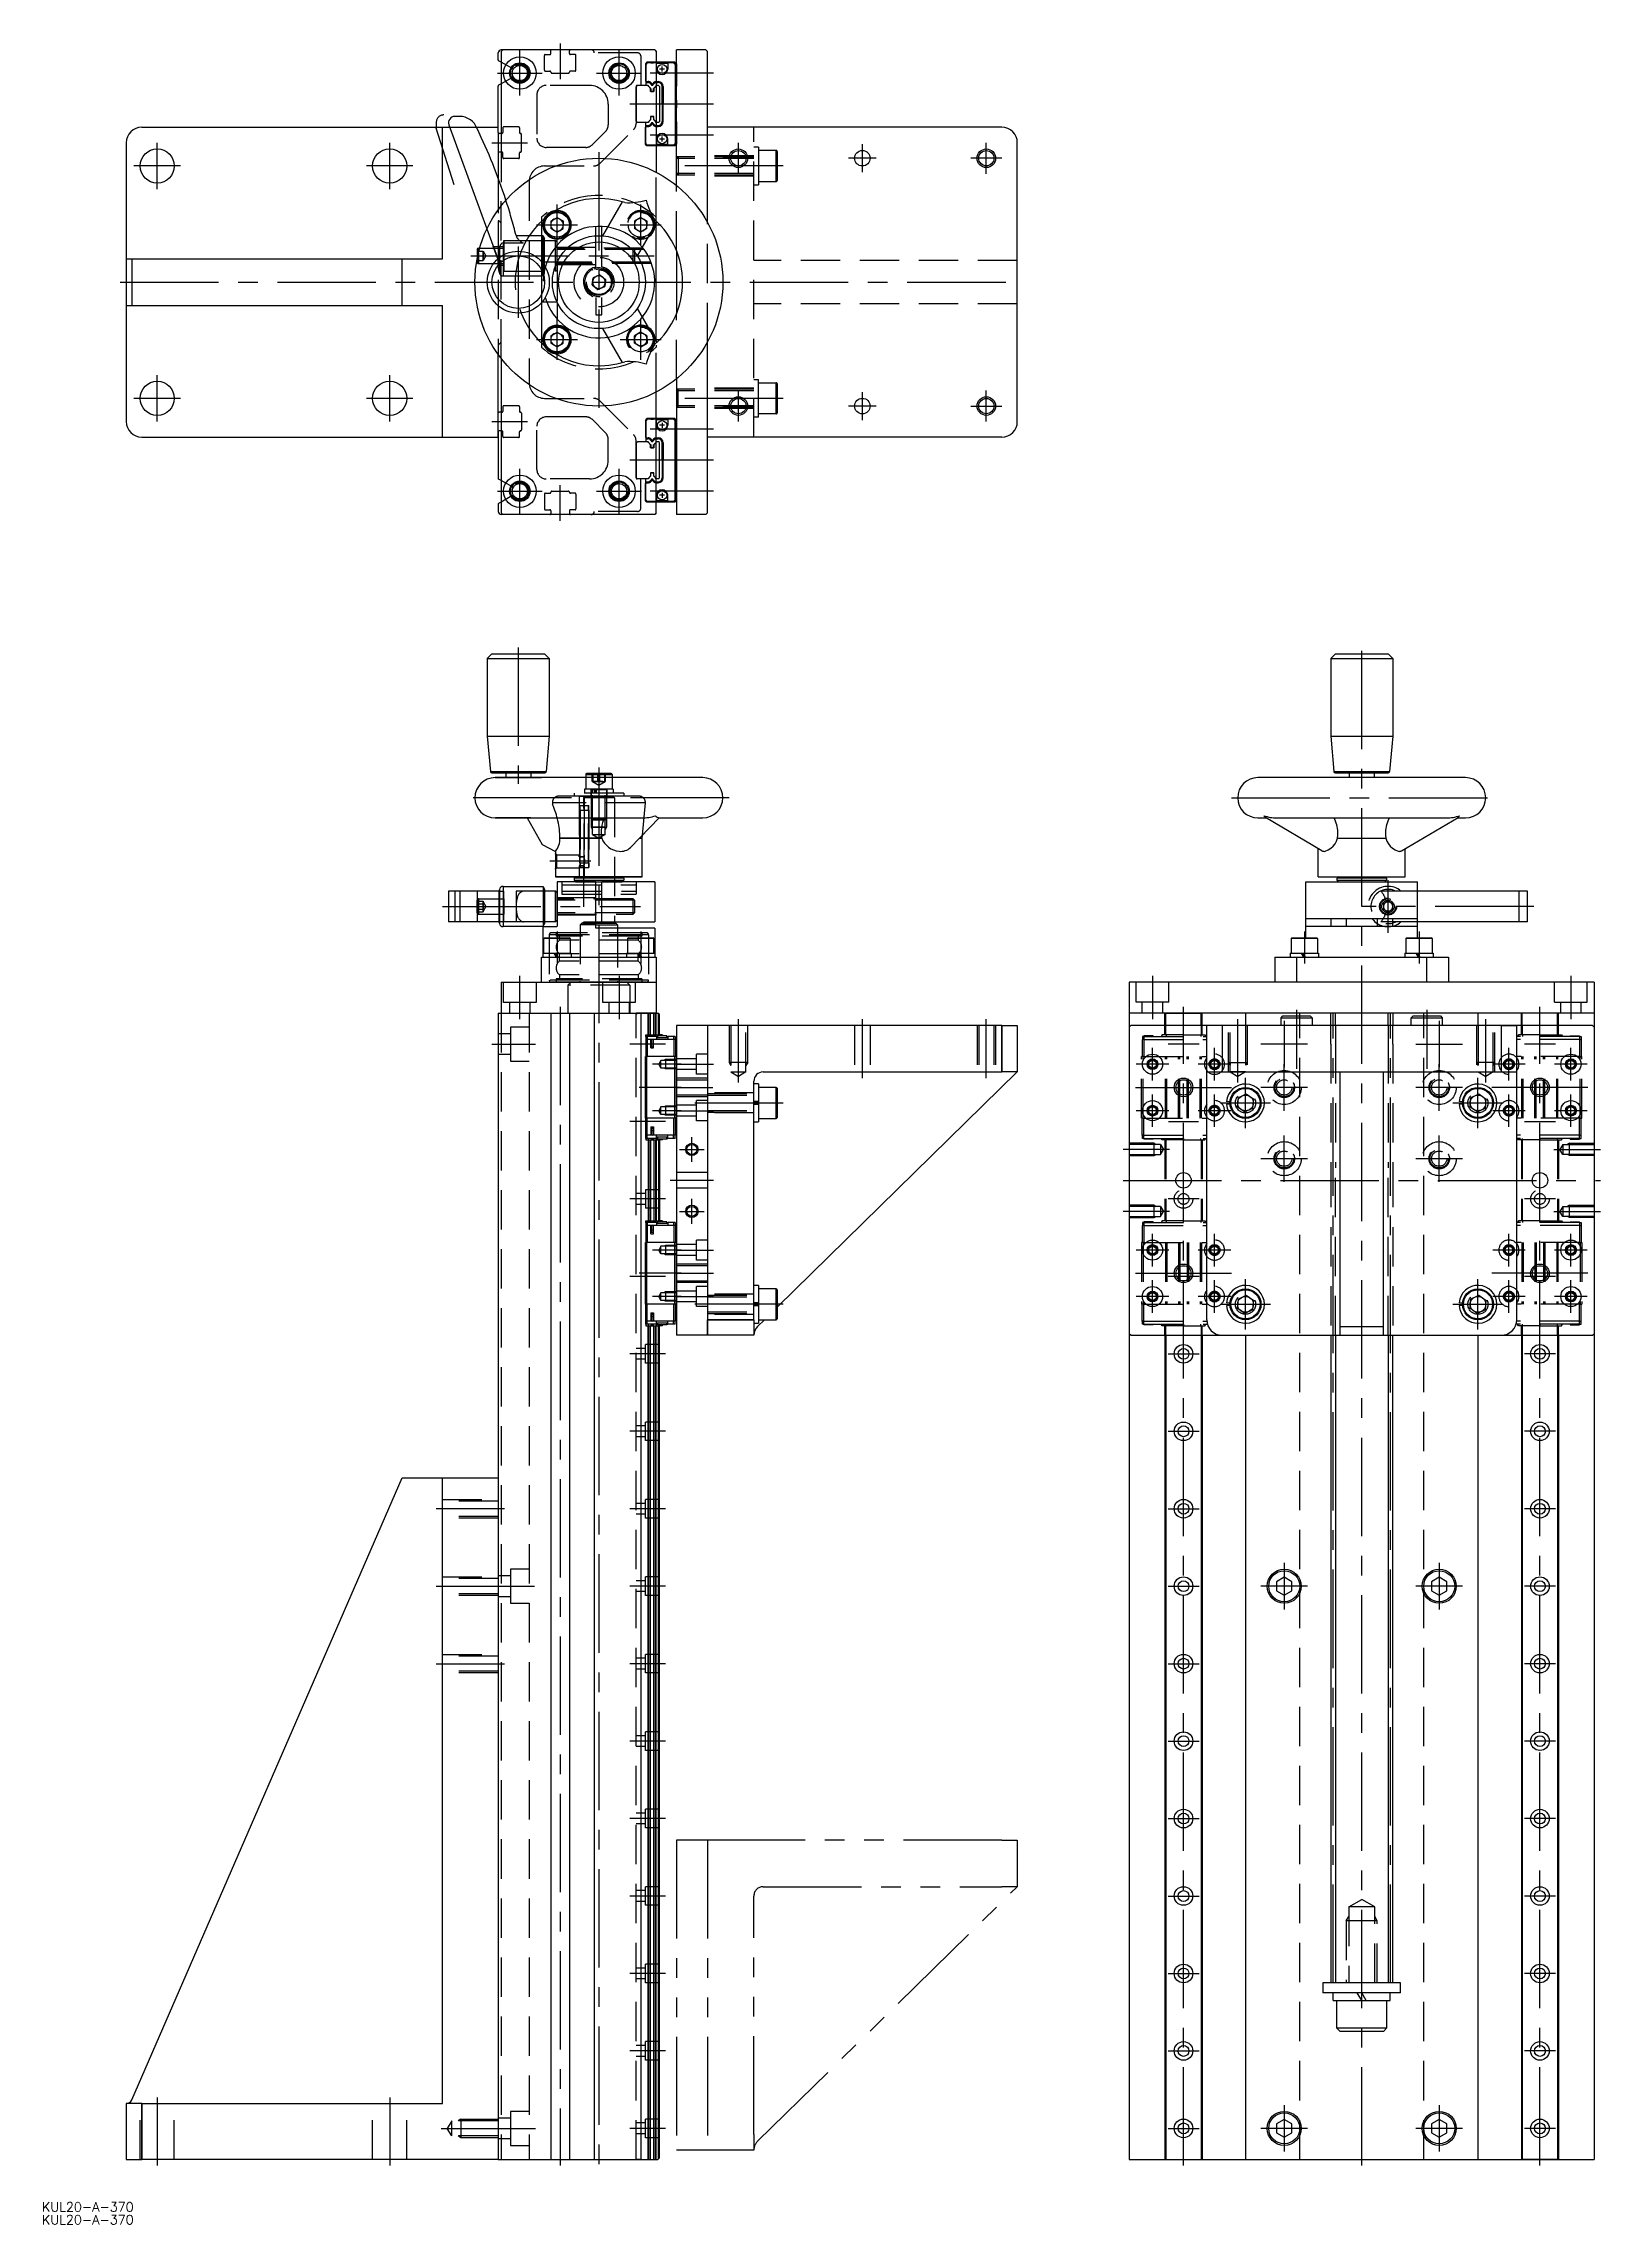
# Model space of a CAD drawing. Extents: x -27 to 476, y -21 to 683.
import ezdxf

# ---------------------------------------------------------------- set-up
doc = ezdxf.new("R2010")
doc.units = 0
for name, pattern in [('CENTER', [50.8, 31.75, -6.35, 6.35, -6.35]), ('DASHED', [19.05, 12.7, -6.35]), ('PHANTOM', [63.5, 31.75, -6.35, 6.35, -6.35, 6.35, -6.35])]:
    doc.linetypes.add(name, pattern=pattern)
doc.layers.get('0').update_dxf_attribs({"linetype": 'CONTINUOUS'})
doc.layers.add('CENTER', color=1, linetype='CENTER')
doc.styles.get("Standard").update_dxf_attribs({"font": 'txt.shx', "height": 3, "bigfont": 'bigfont.shx'})

msp = doc.modelspace()

# ---------------------------------------------------------------- texts
at = {"color": 7, "linetype": 'CONTINUOUS'}
for p in [(-27.17, -16.86), (-27.17, -20.99)]:
    msp.add_text('KUL20-A-370', height=3, dxfattribs=at).set_placement(p)

# ---------------------------------------------------------------- linework, layer by layer
at = {"color": 7, "linetype": 'CONTINUOUS'}
for p, q in [((120, 677.64), (120, 679.93)), ((121, 676.89), (120.15, 677.38)), ((121.5, 680.93), (121, 680.93)), ((121.5, 680.93), (121, 680.43)), ((121, 680.43), (121, 638.23)), ((170.5, 680.93), (121.5, 680.93)), ((170.5, 680.93), (171, 680.43)), ((171, 680.43), (171, 641.39)), ((177, 676.93), (171, 676.93)), ((176.7, 676.73), (171, 676.73)), ((171.1, 676.68), (171, 676.68)), ((171.1, 674.73), (171.1, 676.68)), ((174.7, 676.48), (171.1, 676.48)), ((174.7, 676.68), (174.7, 674.73)), ((176.6, 676.68), (174.7, 676.68)), ((177.1, 676.18), (176.6, 676.68)), ((177.2, 676.23), (176.7, 676.73)), ((177.5, 676.43), (177, 676.93)), ((177.1, 676.18), (177.1, 650.68)), ((177.2, 676.23), (177.2, 650.63)), ((177.5, 637.15), (177.5, 680.93)), ((185.5, 680.93), (177.5, 680.93)), ((177.5, 676.43), (177.5, 669.23)), ((187, 680.93), (185.5, 680.93)), ((187.5, 680.43), (187, 680.93)), ((187.5, 625.29), (187.5, 680.43)), ((120, 654.23), (120, 669.21)), ((121, 669.96), (120.15, 669.47)), ((171.7, 669.43), (171, 669.43)), ((171.01, 670.66), (171.01, 670.36)), ((171.01, 670.66), (171.63, 670.66)), ((171.01, 670.36), (171.63, 670.36)), ((171.63, 670.36), (171.63, 670.66)), ((172, 669.13), (171.7, 669.43)), ((172, 669.13), (172, 657.73)), ((173.7, 674.73), (172.1, 674.73)), ((172.9, 673.93), (172.9, 675.53)), ((172.93, 663.43), (172.93, 669.06)), ((172.93, 669.06), (173.23, 669.06)), ((173.23, 669.06), (173.23, 663.43)), ((177.25, 668.83), (177.5, 669.23)), ((177.25, 668.83), (177.25, 658.03)), ((173.23, 663.43), (172.93, 663.43)), ((172.93, 663.43), (172.93, 657.8)), ((173.23, 657.8), (173.23, 663.43)), ((177.5, 664.63), (177.25, 665.03)), ((177.5, 662.23), (177.25, 661.83)), ((177.5, 664.63), (177.5, 662.23)), ((5, 655.93), (102, 655.93)), ((102, 613.43), (102, 655.93)), ((102, 655.93), (104.42, 655.93)), ((104.12, 656.74), (116.37, 623.09)), ((107.58, 659.43), (106, 659.43)), ((113.04, 655.93), (120, 655.93)), ((171.7, 657.43), (171, 657.43)), ((171.01, 656.2), (171.01, 656.5)), ((171.01, 656.5), (171.63, 656.5)), ((171.01, 656.2), (171.63, 656.2)), ((171.63, 656.5), (171.63, 656.2)), ((172, 657.73), (171.7, 657.43)), ((172.93, 657.8), (173.23, 657.8)), ((177.25, 658.03), (177.5, 657.63)), ((177.5, 657.63), (177.5, 650.43)), ((282.5, 655.93), (187.5, 655.93)), ((0, 650.93), (0, 613.43)), ((120, 654.23), (120, 647.63)), ((120, 647.63), (120, 640.92)), ((121, 653.93), (120.3, 653.93)), ((121, 647.93), (120.3, 647.93)), ((171.1, 650.18), (171, 650.18)), ((176.7, 650.13), (171, 650.13)), ((177, 649.93), (171, 649.93)), ((171.1, 652.13), (171.1, 650.18)), ((174.7, 650.38), (171.1, 650.38)), ((173.7, 652.13), (172.1, 652.13)), ((172.9, 651.33), (172.9, 652.93)), ((174.7, 650.18), (174.7, 652.13)), ((176.6, 650.18), (174.7, 650.18)), ((177.1, 650.68), (176.6, 650.18)), ((177.2, 650.63), (176.7, 650.13)), ((177.5, 650.43), (177, 649.93)), ((287.5, 560.93), (287.5, 650.93)), ((136.98, 625.64), (139.04, 626.79)), ((139.04, 626.79), (141.06, 625.57)), ((159.97, 631.87), (153.63, 620.88)), ((134.5, 620.93), (130.05, 620.93)), ((134, 625.59), (134, 620.93)), ((134.76, 624.76), (134.41, 624.79)), ((134.76, 624.09), (134.41, 624.07)), ((134.5, 620.93), (135, 620.06)), ((134.5, 612.43), (134.5, 620.93)), ((135, 612.43), (135, 620.06)), ((136.98, 625.64), (136.94, 623.28)), ((138.96, 622.07), (136.94, 623.28)), ((138.96, 622.07), (141.02, 623.21)), ((141.02, 623.21), (141.06, 625.57)), ((151.5, 620.89), (151.5, 623.9)), ((153.5, 620.89), (153.5, 623.9)), ((171.23, 625.37), (164.89, 614.38)), ((171, 586.89), (171, 624.97)), ((0, 613.43), (0, 598.43)), ((0, 613.43), (1.83, 613.43)), ((1.83, 613.43), (88.98, 613.43)), ((1.83, 613.43), (1.83, 598.43)), ((88.98, 613.43), (102, 613.43)), ((88.98, 598.43), (88.98, 613.43)), ((113.2, 616.43), (113.2, 613.38)), ((113.7, 616.93), (113.7, 615.65)), ((113.7, 616.93), (114.04, 616.93)), ((138.98, 612.43), (134.1, 612.43)), ((135, 619.43), (138.5, 619.43)), ((138.5, 612.43), (138.5, 619.43)), ((138.5, 619.43), (139, 618.93)), ((139, 612.47), (139, 618.93)), ((177.5, 616.13), (177.5, 595.73)), ((0, 598.43), (0, 560.93)), ((0, 598.43), (1.83, 598.43)), ((1.83, 598.43), (88.98, 598.43)), ((88.98, 598.43), (102, 598.43)), ((102, 555.93), (102, 598.43)), ((134, 599.31), (134, 586.26)), ((138.98, 599.43), (134.1, 599.43)), ((139, 599.39), (139, 594.03)), ((164.89, 597.47), (171.23, 586.48)), ((134.76, 587.76), (134.41, 587.79)), ((134.76, 587.09), (134.41, 587.07)), ((136.98, 588.64), (136.94, 586.28)), ((138.96, 585.07), (136.94, 586.28)), ((136.98, 588.64), (139.04, 589.79)), ((138.96, 585.07), (141.02, 586.21)), ((139.04, 589.79), (141.06, 588.57)), ((141.02, 586.21), (141.06, 588.57)), ((153.63, 590.97), (159.97, 579.98)), ((187.5, 531.43), (187.5, 586.56)), ((120, 564.23), (120, 582.73)), ((121, 581.39), (121, 531.43)), ((171, 531.43), (171, 570.46)), ((177.5, 574.7), (177.5, 530.93)), ((120, 555.93), (120, 564.23)), ((121, 563.93), (120.3, 563.93)), ((120, 557.63), (120, 542.64)), ((121, 557.93), (120.3, 557.93)), ((177, 561.93), (171, 561.93)), ((176.7, 561.73), (171, 561.73)), ((171.1, 561.68), (171, 561.68)), ((171.1, 559.73), (171.1, 561.68)), ((174.7, 561.48), (171.1, 561.48)), ((173.7, 559.73), (172.1, 559.73)), ((172.9, 560.53), (172.9, 558.93)), ((176.6, 561.68), (174.7, 561.68)), ((174.7, 561.68), (174.7, 559.73)), ((177.1, 561.18), (176.6, 561.68)), ((177.2, 561.23), (176.7, 561.73)), ((177.5, 561.43), (177, 561.93)), ((177.1, 535.68), (177.1, 561.18)), ((177.2, 535.63), (177.2, 561.23)), ((177.5, 554.23), (177.5, 561.43)), ((187.5, 531.43), (187.5, 559)), ((5, 555.93), (102, 555.93)), ((102, 555.93), (120, 555.93)), ((171.7, 554.43), (171, 554.43)), ((171.01, 555.66), (171.01, 555.36)), ((171.01, 555.66), (171.63, 555.66)), ((171.01, 555.36), (171.63, 555.36)), ((171.63, 555.36), (171.63, 555.66)), ((172, 554.13), (171.7, 554.43)), ((172, 542.73), (172, 554.13)), ((172.93, 554.06), (173.23, 554.06)), ((172.93, 548.43), (172.93, 554.06)), ((173.23, 554.06), (173.23, 548.43)), ((177.25, 553.83), (177.5, 554.23)), ((177.25, 543.03), (177.25, 553.83)), ((177.5, 549.63), (177.25, 550.03)), ((177.5, 547.23), (177.5, 549.63)), ((282.5, 555.93), (187.5, 555.93)), ((121, 541.89), (120.15, 542.38)), ((171.7, 542.43), (171, 542.43)), ((172, 542.73), (171.7, 542.43)), ((172.93, 548.43), (172.93, 542.8)), ((173.23, 548.43), (172.93, 548.43)), ((172.93, 542.8), (173.23, 542.8)), ((173.23, 542.8), (173.23, 548.43)), ((177.5, 547.23), (177.25, 546.83)), ((177.25, 543.03), (177.5, 542.63)), ((177.5, 535.43), (177.5, 542.63)), ((171.1, 535.18), (171, 535.18)), ((176.7, 535.13), (171, 535.13)), ((171.01, 541.2), (171.01, 541.5)), ((171.01, 541.5), (171.63, 541.5)), ((171.01, 541.2), (171.63, 541.2)), ((171.1, 537.13), (171.1, 535.18)), ((174.7, 535.38), (171.1, 535.38)), ((171.63, 541.5), (171.63, 541.2)), ((173.7, 537.13), (172.1, 537.13)), ((172.9, 537.93), (172.9, 536.33)), ((174.7, 535.18), (174.7, 537.13)), ((176.6, 535.18), (174.7, 535.18)), ((177.1, 535.68), (176.6, 535.18)), ((177.2, 535.63), (176.7, 535.13)), ((177.5, 535.43), (177, 534.93)), ((120, 534.21), (120, 531.93)), ((121, 534.96), (120.15, 534.47)), ((121, 531.43), (121.5, 530.93)), ((121.5, 530.93), (121, 530.93)), ((170.5, 530.93), (121.5, 530.93)), ((171, 531.43), (170.5, 530.93)), ((177, 534.93), (171, 534.93)), ((187, 530.93), (177.5, 530.93)), ((185.5, 530.93), (177.5, 530.93)), ((187, 530.93), (185.5, 530.93)), ((187.5, 531.43), (187, 530.93)), ((187.5, 531.43), (187, 530.93)), ((118, 486), (116.5, 484.5)), ((118, 486), (135, 486)), ((135, 486), (136.5, 484.5)), ((390.12, 486), (388.62, 484.5)), ((390.12, 486), (407.12, 486)), ((407.12, 486), (408.62, 484.5)), ((116.5, 484.5), (116.5, 459.33)), ((116.5, 484.5), (136.5, 484.5)), ((136.5, 484.5), (136.5, 459.33)), ((388.62, 484.5), (388.62, 459.33)), ((388.62, 484.5), (408.62, 484.5)), ((408.62, 484.5), (408.62, 459.33)), ((116.5, 459.33), (136.5, 459.33)), ((116.5, 459.33), (117.5, 447.96)), ((136.5, 459.33), (135.51, 447.96)), ((388.62, 459.33), (389.61, 447.96)), ((388.62, 459.33), (408.62, 459.33)), ((408.62, 459.33), (407.62, 447.96)), ((117.5, 447.96), (135.5, 447.96)), ((117.99, 447.5), (135.01, 447.5)), ((186, 446), (119, 446)), ((186, 446), (119, 446)), ((119.02, 446), (133.98, 446)), ((119.03, 446), (119.02, 446)), ((122.5, 447.5), (122.5, 446)), ((130.5, 447.5), (130.5, 446)), ((156.75, 447.05), (148.25, 447.05)), ((148.25, 447.05), (148.25, 446)), ((148.25, 447.05), (150.88, 447.05)), ((156.5, 447.3), (148.5, 447.3)), ((150.88, 447.05), (156.75, 447.05)), ((156.75, 447.05), (156.75, 446)), ((432.12, 446), (365.12, 446)), ((389.61, 447.96), (407.62, 447.96)), ((390.11, 447.5), (407.12, 447.5)), ((394.62, 447.5), (394.62, 446)), ((402.62, 447.5), (402.62, 446)), ((119, 433), (130.29, 433)), ((119.98, 433), (119.14, 433)), ((119.14, 433), (119.98, 433)), ((119.16, 433), (166.39, 433)), ((119.16, 433), (166.39, 433)), ((130.29, 433), (119.98, 433)), ((130.49, 433), (122.51, 433)), ((129.33, 433), (134.16, 424.43)), ((129.33, 433), (134.12, 433)), ((130.29, 433), (129.33, 433)), ((129.33, 433), (130.29, 433)), ((171.9, 433), (162.69, 423.47)), ((171.9, 433), (186, 433)), ((171.96, 433), (186, 433)), ((365.12, 433), (367.83, 433)), ((385.75, 422.39), (367.54, 433.17)), ((371.28, 433), (425.96, 433)), ((411.48, 422.39), (429.69, 433.17)), ((429.41, 433), (432.12, 433)), ((134.16, 424.43), (138.5, 422.2)), ((139.94, 426.5), (153.43, 426.5)), ((153.43, 426.5), (139.94, 426.5)), ((165.65, 426.5), (166.5, 426.5)), ((166.5, 426.5), (166.58, 427.46)), ((166.5, 414), (166.5, 426.5)), ((384.62, 414), (384.62, 423.06)), ((390.82, 426.5), (406.41, 426.5)), ((412.62, 414), (412.62, 423.06)), ((138.5, 422.2), (138.5, 421.49)), ((138.5, 416.5), (138.5, 414)), ((104, 409.4), (104, 399.4)), ((106, 409.4), (104, 409.4)), ((107.58, 409.4), (106, 409.4)), ((113.22, 409.4), (107.58, 409.4)), ((113.22, 409.4), (113.22, 399.4)), ((120.25, 409.4), (113.22, 409.4)), ((120.25, 409.4), (120.25, 399.4)), ((120.38, 409.93), (120.38, 399.4)), ((121.64, 410.9), (121.64, 397.9)), ((121.64, 410.9), (134.5, 410.9)), ((134.5, 410.9), (134.5, 397.9)), ((134.5, 410.9), (135, 410.03)), ((135, 410.03), (135, 398.77)), ((138.5, 409.4), (135, 409.4)), ((138.5, 414), (166.5, 414)), ((152.5, 414), (138.5, 414)), ((138.5, 399.4), (138.5, 409.4)), ((138.5, 409.4), (138.5, 399.4)), ((139, 408.9), (138.5, 409.4)), ((151.5, 412.4), (139, 412.4)), ((139, 412.4), (139, 407.34)), ((139, 408.9), (139, 399.9)), ((139, 408.9), (139, 407.34)), ((145, 414), (144.5, 413.5)), ((160.5, 413.5), (144.5, 413.5)), ((144.5, 413.5), (144.5, 412.9)), ((144.5, 412.9), (152.5, 412.9)), ((144.5, 412.9), (145, 412.4)), ((145, 412.4), (160, 412.4)), ((146.1, 414), (147.73, 414)), ((147.73, 414), (146.1, 414)), ((147.73, 414), (157.45, 414)), ((166.5, 414), (152.5, 414)), ((152.5, 412.9), (160.5, 412.9)), ((170.5, 412.4), (153.5, 412.4)), ((160, 414), (160.5, 413.5)), ((160.5, 412.9), (160, 412.4)), ((160.5, 413.5), (160.5, 412.9)), ((170.5, 412.4), (170.5, 399.4)), ((380.64, 394.3), (380.64, 412.4)), ((380.64, 412.4), (416.62, 412.4)), ((380.64, 412.4), (386.71, 412.4)), ((384.62, 414), (412.62, 414)), ((386.71, 412.4), (410.52, 412.4)), ((391.12, 414), (390.62, 413.5)), ((406.62, 413.5), (390.62, 413.5)), ((390.62, 413.5), (390.62, 412.9)), ((390.62, 412.9), (406.62, 412.9)), ((390.62, 412.9), (391.12, 412.4)), ((406.12, 414), (406.62, 413.5)), ((406.62, 412.9), (406.12, 412.4)), ((406.62, 413.5), (406.62, 412.9)), ((410.52, 412.4), (416.62, 412.4)), ((416.59, 394.3), (416.59, 412.4)), ((449.43, 409.4), (416.62, 409.4)), ((449.43, 399.4), (449.43, 409.4)), ((452.12, 409.4), (449.43, 409.4)), ((452.12, 399.4), (452.12, 409.4)), ((139, 401.46), (139, 397.9)), ((106, 399.4), (104, 399.4)), ((107.58, 399.4), (106, 399.4)), ((113.22, 399.4), (107.58, 399.4)), ((120.25, 399.4), (113.22, 399.4)), ((120.38, 399.4), (120.38, 398.87)), ((134.5, 397.9), (121.64, 397.9)), ((134.5, 397.9), (135, 398.77)), ((134.5, 389.3), (134.5, 397.9)), ((134.5, 397.9), (138.98, 397.9)), ((138.5, 399.4), (135, 399.4)), ((135, 394.3), (143, 394.3)), ((139, 399.9), (138.5, 399.4)), ((151.5, 397.4), (151.5, 399.4)), ((151.5, 399.4), (157.53, 399.4)), ((151.5, 399.3), (157.5, 399.3)), ((151.5, 399), (158, 399)), ((151.5, 398.5), (158.5, 398.5)), ((170.5, 397.4), (151.5, 397.4)), ((157.5, 399.4), (157.5, 399.3)), ((157.53, 399.4), (170.5, 399.4)), ((158, 399), (158.5, 398.5)), ((158.5, 398.5), (158.5, 397.4)), ((162, 394.3), (170, 394.3)), ((170.5, 397.4), (170.5, 389.3)), ((376.12, 394.3), (384.12, 394.3)), ((416.62, 400.4), (380.64, 400.4)), ((416.62, 397.9), (380.64, 397.9)), ((388.67, 400.4), (388.67, 397.9)), ((393.62, 400.4), (393.62, 397.9)), ((403.62, 400.4), (403.62, 397.9)), ((408.57, 400.4), (408.57, 397.9)), ((413.12, 394.3), (421.12, 394.3)), ((449.43, 399.4), (416.62, 399.4)), ((452.12, 399.4), (449.43, 399.4)), ((134, 388), (171, 388)), ((134, 380), (134, 388)), ((134.41, 389.3), (143.6, 389.3)), ((134.41, 389.3), (134.41, 388)), ((143.25, 394.05), (134.75, 394.05)), ((134.75, 389.3), (134.75, 394.05)), ((138.85, 388), (138.1, 389.3)), ((139.34, 388), (138.58, 389.3)), ((143.25, 394.05), (143.25, 389.3)), ((143.6, 389.3), (143.6, 388)), ((161.41, 389.3), (170.6, 389.3)), ((161.41, 389.3), (161.41, 388)), ((170.25, 394.05), (161.75, 394.05)), ((161.75, 394.05), (161.75, 389.3)), ((165.85, 388), (165.1, 389.3)), ((166.34, 388), (165.58, 389.3)), ((170.25, 389.3), (170.25, 394.05)), ((170.6, 389.3), (170.6, 388)), ((171, 388), (171, 380)), ((370.62, 388), (377.6, 388)), ((370.62, 388), (370.62, 380)), ((375.52, 389.3), (384.72, 389.3)), ((375.52, 389.3), (375.52, 388)), ((384.37, 394.05), (375.87, 394.05)), ((375.87, 394.05), (375.87, 389.3)), ((377.6, 388), (419.63, 388)), ((377.6, 388), (377.6, 380)), ((379.96, 388), (379.21, 389.3)), ((380.45, 388), (379.7, 389.3)), ((384.37, 394.05), (384.37, 389.3)), ((384.72, 389.3), (384.72, 388)), ((412.52, 389.3), (421.72, 389.3)), ((412.52, 389.3), (412.52, 388)), ((421.37, 394.05), (412.87, 394.05)), ((412.87, 394.05), (412.87, 389.3)), ((416.96, 388), (416.21, 389.3)), ((417.45, 388), (416.7, 389.3)), ((419.63, 380), (419.63, 388)), ((419.63, 388), (426.62, 388)), ((421.37, 394.05), (421.37, 389.3)), ((421.72, 389.3), (421.72, 388)), ((426.62, 388), (426.62, 380)), ((121, 380), (171, 380)), ((121, 380), (121, 370)), ((167.87, 380), (137.1, 380)), ((166.26, 380), (138.7, 380)), ((143.51, 380), (161.49, 380)), ((158.75, 380), (146.25, 380)), ((171, 380), (171, 370)), ((473.62, 380), (323.62, 380)), ((323.62, 380), (323.62, 0)), ((426.62, 380), (370.62, 380)), ((473.62, 380), (473.62, 0)), ((120, 370), (120, 0)), ((120, 370), (120, 0)), ((120, 370), (171.5, 370)), ((120, 370), (136.7, 370)), ((121, 370), (171, 370)), ((137, 370), (137, 0)), ((143, 370), (143, 0)), ((143.3, 370), (150, 370)), ((151, 370), (151, 0)), ((164.5, 370), (164.99, 370)), ((165, 370), (164.5, 370)), ((164.99, 370), (168.45, 370)), ((168.45, 370), (165, 370)), ((166, 370), (166, 0)), ((168.44, 362.95), (168.44, 370)), ((168.45, 370), (171, 370)), ((171.05, 370), (168.45, 370)), ((168.65, 362.95), (168.65, 370)), ((169.2, 362.95), (169.2, 370)), ((170.2, 362.95), (170.2, 370)), ((170.75, 362.95), (170.75, 370)), ((170.96, 362.95), (170.96, 370)), ((171, 370), (171.05, 370)), ((172, 369.5), (171.5, 370)), ((171.7, 362.95), (171.7, 369.8)), ((172, 362.95), (172, 369.5)), ((473.62, 370), (323.62, 370)), ((335.12, 370), (347.12, 370)), ((335.12, 366), (335.12, 370)), ((335.42, 366), (335.42, 370)), ((346.82, 366), (346.82, 370)), ((347.12, 366), (347.12, 370)), ((361.12, 370), (361.12, 366)), ((372.62, 368.5), (373.22, 369.1)), ((372.62, 368.5), (382.62, 368.5)), ((372.62, 366), (372.62, 368.5)), ((373.22, 369.1), (382.02, 369.1)), ((382.02, 369.1), (382.62, 368.5)), ((382.62, 368.5), (382.62, 366)), ((388.62, 366), (388.62, 370)), ((390.12, 366), (390.12, 370)), ((407.12, 366), (407.12, 370)), ((408.62, 370), (408.62, 366)), ((414.62, 368.5), (415.22, 369.1)), ((414.62, 368.5), (424.62, 368.5)), ((414.62, 366), (414.62, 368.5)), ((415.22, 369.1), (424.02, 369.1)), ((424.02, 369.1), (424.62, 368.5)), ((424.62, 368.5), (424.62, 366)), ((436.12, 370), (436.12, 366)), ((462.12, 370), (450.12, 370)), ((450.12, 366), (450.12, 370)), ((450.42, 366), (450.42, 370)), ((461.82, 366), (461.82, 370)), ((462.12, 366), (462.12, 370)), ((167.6, 362.45), (167.6, 362.95)), ((167.6, 362.95), (168.39, 362.95)), ((168.1, 362.45), (167.6, 362.45)), ((167.6, 362.45), (167.6, 361.45)), ((168.1, 361.45), (167.6, 361.45)), ((167.6, 361.45), (167.6, 355.95)), ((171.1, 362.45), (168.1, 362.45)), ((168.1, 362.45), (168.1, 361.45)), ((169.3, 361.45), (168.1, 361.45)), ((168.1, 361.45), (168.1, 355.95)), ((168.39, 362.95), (169.26, 362.95)), ((168.39, 362.45), (168.39, 362.95)), ((169.26, 362.95), (169.35, 362.95)), ((169.52, 362.45), (169.26, 362.95)), ((170.1, 361.45), (169.3, 361.45)), ((169.3, 358.75), (169.3, 361.45)), ((169.3, 360.65), (169.35, 360.65)), ((169.3, 360.19), (169.35, 360.19)), ((169.35, 362.95), (170.05, 362.95)), ((169.61, 362.45), (169.35, 362.95)), ((169.35, 361.1), (169.35, 360.05)), ((169.35, 360.05), (169.35, 359.25)), ((169.35, 360.05), (169.7, 360.05)), ((169.35, 359.25), (169.7, 359.25)), ((169.61, 362.45), (169.61, 362.45)), ((169.7, 360.05), (170.05, 360.05)), ((169.7, 359.25), (170.05, 359.25)), ((169.79, 362.45), (170.05, 362.95)), ((169.88, 362.45), (170.14, 362.95)), ((170.05, 362.95), (170.14, 362.95)), ((170.05, 360.05), (170.05, 361.1)), ((170.05, 360.65), (170.1, 360.65)), ((170.05, 360.19), (170.1, 360.19)), ((170.05, 359.25), (170.05, 360.05)), ((176.7, 361.45), (170.1, 361.45)), ((170.1, 358.75), (170.1, 361.45)), ((170.14, 362.95), (171.01, 362.95)), ((171.01, 362.45), (171.01, 362.95)), ((171.01, 362.95), (171.63, 362.95)), ((171.1, 362.45), (171.4, 362.45)), ((171.1, 362.45), (171.1, 361.45)), ((174.7, 362.05), (171.1, 362.05)), ((174.4, 362.65), (171.4, 362.65)), ((171.4, 362.65), (171.4, 362.05)), ((172.93, 362.95), (171.63, 362.95)), ((171.63, 362.95), (171.63, 362.65)), ((172.93, 362.95), (173.11, 362.65)), ((174.4, 362.05), (174.4, 362.65)), ((174.4, 362.45), (174.7, 362.45)), ((176.6, 362.45), (174.7, 362.45)), ((174.7, 362.45), (174.7, 361.45)), ((177.1, 362.45), (176.6, 362.45)), ((176.6, 362.45), (176.6, 361.45)), ((177.2, 361.45), (176.7, 361.45)), ((176.7, 361.45), (176.7, 355.95)), ((177.1, 362.45), (177.1, 361.45)), ((177.2, 361.45), (177.2, 355.95)), ((177.5, 366), (177.5, 266)), ((187.5, 366), (177.5, 366)), ((187.5, 366), (187.5, 271)), ((187.5, 366), (187.5, 266)), ((282.5, 366), (187.5, 366)), ((282.5, 366), (287.5, 366)), ((282.5, 351), (282.5, 366)), ((282.5, 366), (282.5, 351)), ((287.5, 366), (287.5, 351)), ((324.12, 366), (323.62, 365.5)), ((324.12, 366), (323.62, 365.5)), ((323.62, 365.5), (323.62, 266.5)), ((323.62, 365.5), (323.62, 266.5)), ((473.12, 366), (324.12, 366)), ((353.62, 366), (348.62, 366)), ((348.62, 271), (348.62, 366)), ((353.62, 366), (353.62, 351)), ((443.62, 366), (448.62, 366)), ((443.62, 366), (443.62, 351)), ((448.62, 271), (448.62, 366)), ((473.12, 366), (473.62, 365.5)), ((473.12, 366), (473.62, 365.5)), ((473.62, 365.5), (473.62, 266.5)), ((473.62, 365.5), (473.62, 266.5)), ((167.5, 336.05), (167.5, 355.95)), ((168, 355.95), (167.5, 355.95)), ((177, 355.95), (168, 355.95)), ((168, 336.05), (168, 355.95)), ((169.3, 358.75), (170.1, 358.75)), ((177, 336.05), (177, 355.95)), ((177.5, 355.95), (177, 355.95)), ((177.5, 336.05), (177.5, 355.95)), ((202.5, 271), (202.5, 348)), ((204, 347.11), (202.5, 347.11)), ((204, 347.11), (204, 341.49)), ((209.7, 346.01), (204, 346.01)), ((205.5, 351), (282.5, 351)), ((209.7, 341.46), (209.7, 346.01)), ((210, 275.03), (287.5, 351)), ((210, 345.71), (210, 341.44)), ((287.5, 351), (282.5, 351)), ((348.62, 351), (448.62, 351)), ((391.62, 266), (391.62, 351)), ((405.62, 266), (405.62, 351)), ((204, 341.49), (202.5, 341.49)), ((202.5, 341.25), (203.9, 341.25)), ((202.5, 340.78), (203.9, 340.78)), ((204, 340.54), (202.5, 340.54)), ((203.75, 340.78), (203.75, 341.25)), ((204, 341.41), (204, 341.49)), ((204, 341.46), (204, 340.54)), ((204, 340.62), (204, 340.54)), ((204, 340.54), (204, 334.91)), ((209.7, 336.01), (209.7, 341.46)), ((210, 341.44), (210, 336.31)), ((356.13, 341.39), (355.04, 341.48)), ((356.13, 340.61), (355.04, 340.52)), ((358.72, 342.69), (358.45, 339.77)), ((360.85, 338.08), (358.45, 339.77)), ((358.72, 342.69), (361.38, 343.92)), ((360.85, 338.08), (363.52, 339.31)), ((361.38, 343.92), (363.78, 342.23)), ((363.52, 339.31), (363.78, 342.23)), ((431.13, 341.39), (430.04, 341.48)), ((431.13, 340.61), (430.04, 340.52)), ((433.72, 342.69), (433.45, 339.77)), ((435.85, 338.08), (433.45, 339.77)), ((433.72, 342.69), (436.38, 343.92)), ((435.85, 338.08), (438.52, 339.31)), ((436.38, 343.92), (438.78, 342.23)), ((438.52, 339.31), (438.78, 342.23)), ((168, 336.05), (167.5, 336.05)), ((167.6, 330.55), (167.6, 336.05)), ((177, 336.05), (168, 336.05)), ((168.1, 330.55), (168.1, 336.05)), ((169.3, 333.25), (169.3, 330.55)), ((169.3, 333.25), (170.1, 333.25)), ((169.3, 331.81), (169.35, 331.81)), ((169.3, 331.35), (169.35, 331.35)), ((169.7, 332.75), (169.35, 332.75)), ((169.35, 332.75), (169.35, 331.95)), ((169.35, 331.95), (169.35, 330.9)), ((169.7, 331.95), (169.35, 331.95)), ((170.05, 332.75), (169.7, 332.75)), ((170.05, 331.95), (169.7, 331.95)), ((170.05, 331.95), (170.05, 332.75)), ((170.05, 330.9), (170.05, 331.95)), ((170.05, 331.81), (170.1, 331.81)), ((170.05, 331.35), (170.1, 331.35)), ((170.1, 333.25), (170.1, 330.55)), ((176.7, 330.55), (176.7, 336.05)), ((177.5, 336.05), (177, 336.05)), ((177.2, 330.55), (177.2, 336.05)), ((202.5, 334.91), (204, 334.91)), ((204, 336.01), (209.7, 336.01)), ((168.1, 330.55), (167.6, 330.55)), ((167.6, 329.55), (167.6, 330.55)), ((168.1, 329.55), (167.6, 329.55)), ((167.6, 329.55), (167.6, 329.05)), ((167.6, 329.05), (168.39, 329.05)), ((169.3, 330.55), (168.1, 330.55)), ((168.1, 329.55), (168.1, 330.55)), ((171.1, 329.55), (168.1, 329.55)), ((168.39, 329.55), (168.39, 329.05)), ((168.39, 329.05), (169.26, 329.05)), ((168.44, 329.05), (168.44, 302.95)), ((168.65, 329.05), (168.65, 302.95)), ((169.2, 329.05), (169.2, 302.95)), ((169.52, 329.55), (169.26, 329.05)), ((169.26, 329.05), (169.35, 329.05)), ((170.1, 330.55), (169.3, 330.55)), ((169.61, 329.55), (169.35, 329.05)), ((169.35, 329.05), (170.05, 329.05)), ((169.61, 329.55), (169.61, 329.55)), ((169.79, 329.55), (170.05, 329.05)), ((169.88, 329.55), (170.14, 329.05)), ((170.05, 329.05), (170.14, 329.05)), ((176.7, 330.55), (170.1, 330.55)), ((170.14, 329.05), (171.01, 329.05)), ((170.2, 329.05), (170.2, 302.95)), ((170.75, 329.05), (170.75, 302.95)), ((170.96, 329.05), (170.96, 302.95)), ((171.01, 329.55), (171.01, 329.05)), ((171.01, 329.05), (171.63, 329.05)), ((171.1, 329.55), (171.1, 330.55)), ((174.7, 329.95), (171.1, 329.95)), ((171.1, 329.55), (171.4, 329.55)), ((171.4, 329.95), (171.4, 329.35)), ((174.4, 329.35), (171.4, 329.35)), ((171.63, 329.05), (171.63, 329.35)), ((172.93, 329.05), (171.63, 329.05)), ((171.7, 329.05), (171.7, 302.95)), ((172, 329.05), (172, 302.95)), ((172.93, 329.05), (173.11, 329.35)), ((174.4, 329.35), (174.4, 329.95)), ((174.4, 329.55), (174.7, 329.55)), ((174.7, 329.55), (174.7, 330.55)), ((176.6, 329.55), (174.7, 329.55)), ((176.6, 329.55), (176.6, 330.55)), ((177.1, 329.55), (176.6, 329.55)), ((177.2, 330.55), (176.7, 330.55)), ((177.1, 329.55), (177.1, 330.55)), ((167.6, 302.45), (167.6, 302.95)), ((167.6, 302.95), (168.39, 302.95)), ((168.39, 302.45), (168.39, 302.95)), ((168.39, 302.95), (169.26, 302.95)), ((169.26, 302.95), (169.35, 302.95)), ((169.52, 302.45), (169.26, 302.95)), ((169.35, 302.95), (170.05, 302.95)), ((169.61, 302.45), (169.35, 302.95)), ((169.79, 302.45), (170.05, 302.95)), ((169.88, 302.45), (170.14, 302.95)), ((170.05, 302.95), (170.14, 302.95)), ((170.14, 302.95), (171.01, 302.95)), ((171.01, 302.45), (171.01, 302.95)), ((171.01, 302.95), (171.63, 302.95)), ((172.93, 302.95), (171.63, 302.95)), ((171.63, 302.95), (171.63, 302.65)), ((172.93, 302.95), (173.11, 302.65)), ((167.5, 276.05), (167.5, 295.95)), ((168, 295.95), (167.5, 295.95)), ((168.1, 302.45), (167.6, 302.45)), ((167.6, 302.45), (167.6, 301.45)), ((167.6, 301.45), (167.6, 295.95)), ((168.1, 301.45), (167.6, 301.45)), ((168, 276.05), (168, 295.95)), ((177, 295.95), (168, 295.95)), ((171.1, 302.45), (168.1, 302.45)), ((168.1, 302.45), (168.1, 301.45)), ((168.1, 301.45), (168.1, 295.95)), ((169.3, 301.45), (168.1, 301.45)), ((169.3, 298.75), (169.3, 301.45)), ((170.1, 301.45), (169.3, 301.45)), ((169.3, 300.65), (169.35, 300.65)), ((169.3, 300.19), (169.35, 300.19)), ((169.3, 298.75), (170.1, 298.75)), ((169.35, 301.1), (169.35, 300.05)), ((169.35, 300.05), (169.35, 299.25)), ((169.35, 300.05), (169.7, 300.05)), ((169.35, 299.25), (169.7, 299.25)), ((169.61, 302.45), (169.61, 302.45)), ((169.7, 300.05), (170.05, 300.05)), ((169.7, 299.25), (170.05, 299.25)), ((170.05, 300.05), (170.05, 301.1)), ((170.05, 300.65), (170.1, 300.65)), ((170.05, 300.19), (170.1, 300.19)), ((170.05, 299.25), (170.05, 300.05)), ((176.7, 301.45), (170.1, 301.45)), ((170.1, 298.75), (170.1, 301.45)), ((171.1, 302.45), (171.4, 302.45)), ((171.1, 302.45), (171.1, 301.45)), ((174.7, 302.05), (171.1, 302.05)), ((174.4, 302.65), (171.4, 302.65)), ((171.4, 302.65), (171.4, 302.05)), ((174.4, 302.05), (174.4, 302.65)), ((174.4, 302.45), (174.7, 302.45)), ((176.6, 302.45), (174.7, 302.45)), ((174.7, 302.45), (174.7, 301.45)), ((177.1, 302.45), (176.6, 302.45)), ((176.6, 302.45), (176.6, 301.45)), ((176.7, 301.45), (176.7, 295.95)), ((177.2, 301.45), (176.7, 301.45)), ((177, 276.05), (177, 295.95)), ((177.5, 295.95), (177, 295.95)), ((177.1, 302.45), (177.1, 301.45)), ((177.2, 301.45), (177.2, 295.95)), ((177.5, 276.05), (177.5, 295.95)), ((204, 282.11), (202.5, 282.11)), ((204, 282.11), (204, 276.49)), ((168, 276.05), (167.5, 276.05)), ((167.6, 270.55), (167.6, 276.05)), ((177, 276.05), (168, 276.05)), ((168.1, 270.55), (168.1, 276.05)), ((176.7, 270.55), (176.7, 276.05)), ((177.5, 276.05), (177, 276.05)), ((177.2, 270.55), (177.2, 276.05)), ((204, 276.49), (202.5, 276.49)), ((202.5, 276.25), (203.9, 276.25)), ((202.5, 275.78), (203.9, 275.78)), ((204, 275.54), (202.5, 275.54)), ((203.75, 275.78), (203.75, 276.25)), ((209.7, 281.01), (204, 281.01)), ((204, 276.41), (204, 276.49)), ((204, 276.46), (204, 275.54)), ((204, 275.62), (204, 275.54)), ((204, 275.54), (204, 269.91)), ((209.7, 276.46), (209.7, 281.01)), ((209.7, 271.01), (209.7, 276.46)), ((210, 280.71), (210, 276.44)), ((210, 276.44), (210, 271.31)), ((356.13, 276.39), (355.04, 276.48)), ((356.13, 275.61), (355.04, 275.52)), ((358.72, 277.69), (358.45, 274.77)), ((360.85, 273.08), (358.45, 274.77)), ((358.72, 277.69), (361.38, 278.92)), ((361.38, 278.92), (363.78, 277.23)), ((363.52, 274.31), (363.78, 277.23)), ((431.13, 276.39), (430.04, 276.48)), ((431.13, 275.61), (430.04, 275.52)), ((433.72, 277.69), (433.45, 274.77)), ((435.85, 273.08), (433.45, 274.77)), ((433.72, 277.69), (436.38, 278.92)), ((436.38, 278.92), (438.78, 277.23)), ((438.52, 274.31), (438.78, 277.23)), ((167.6, 269.55), (167.6, 270.55)), ((168.1, 270.55), (167.6, 270.55)), ((167.6, 269.55), (167.6, 269.05)), ((168.1, 269.55), (167.6, 269.55)), ((167.6, 269.05), (168.39, 269.05)), ((168.1, 269.55), (168.1, 270.55)), ((169.3, 270.55), (168.1, 270.55)), ((171.1, 269.55), (168.1, 269.55)), ((168.39, 269.55), (168.39, 269.05)), ((168.39, 269.05), (169.26, 269.05)), ((168.44, 0), (168.44, 269.05)), ((168.65, 0), (168.65, 269.05)), ((169.2, 0), (169.2, 269.05)), ((169.52, 269.55), (169.26, 269.05)), ((169.26, 269.05), (169.35, 269.05)), ((169.3, 273.25), (170.1, 273.25)), ((169.3, 273.25), (169.3, 270.55)), ((169.3, 271.81), (169.35, 271.81)), ((169.3, 271.35), (169.35, 271.35)), ((170.1, 270.55), (169.3, 270.55)), ((169.35, 272.75), (169.35, 271.95)), ((169.7, 272.75), (169.35, 272.75)), ((169.35, 271.95), (169.35, 270.9)), ((169.7, 271.95), (169.35, 271.95)), ((169.61, 269.55), (169.35, 269.05)), ((169.35, 269.05), (170.05, 269.05)), ((169.61, 269.55), (169.61, 269.55)), ((170.05, 272.75), (169.7, 272.75)), ((170.05, 271.95), (169.7, 271.95)), ((169.79, 269.55), (170.05, 269.05)), ((169.88, 269.55), (170.14, 269.05)), ((170.05, 271.95), (170.05, 272.75)), ((170.05, 270.9), (170.05, 271.95)), ((170.05, 271.81), (170.1, 271.81)), ((170.05, 271.35), (170.1, 271.35)), ((170.05, 269.05), (170.14, 269.05)), ((170.1, 273.25), (170.1, 270.55)), ((176.7, 270.55), (170.1, 270.55)), ((170.14, 269.05), (171.01, 269.05)), ((170.2, 0), (170.2, 269.05)), ((170.75, 0), (170.75, 269.05)), ((170.96, 0), (170.96, 269.05)), ((171.01, 269.55), (171.01, 269.05)), ((171.01, 269.05), (171.63, 269.05)), ((171.1, 269.55), (171.1, 270.55)), ((174.7, 269.95), (171.1, 269.95)), ((171.1, 269.55), (171.4, 269.55)), ((171.4, 269.95), (171.4, 269.35)), ((174.4, 269.35), (171.4, 269.35)), ((171.63, 269.05), (171.63, 269.35)), ((172.93, 269.05), (171.63, 269.05)), ((171.7, 0.2), (171.7, 269.05)), ((172, 0.5), (172, 269.05)), ((172.93, 269.05), (173.11, 269.35)), ((174.4, 269.35), (174.4, 269.95)), ((174.4, 269.55), (174.7, 269.55)), ((174.7, 269.55), (174.7, 270.55)), ((176.6, 269.55), (174.7, 269.55)), ((176.6, 269.55), (176.6, 270.55)), ((177.1, 269.55), (176.6, 269.55)), ((177.2, 270.55), (176.7, 270.55)), ((177.1, 269.55), (177.1, 270.55)), ((187.5, 266), (187.5, 271)), ((187.5, 271), (202.5, 271)), ((202.5, 271), (187.5, 271)), ((202.5, 271), (202.5, 266)), ((202.5, 269.91), (204, 269.91)), ((203.7, 268.86), (205.9, 271.01)), ((204, 271.01), (209.7, 271.01)), ((360.85, 273.08), (363.52, 274.31)), ((391.62, 268.86), (405.62, 268.86)), ((435.85, 273.08), (438.52, 274.31)), ((187.5, 266), (177.5, 266)), ((202.5, 266), (187.5, 266)), ((324.12, 266), (323.62, 266.5)), ((324.12, 266), (323.62, 266.5)), ((324.12, 266), (473.12, 266)), ((324.12, 266), (473.12, 266)), ((335.12, 266), (335.12, 0)), ((335.42, 266), (335.42, 0)), ((346.82, 266), (346.82, 0)), ((347.12, 266), (347.12, 0)), ((353.62, 266), (391.62, 266)), ((361.12, 266), (361.12, 0)), ((387.62, 266), (409.62, 266)), ((388.62, 266), (388.62, 57)), ((390.12, 266), (390.12, 57)), ((391.62, 266), (405.62, 266)), ((405.62, 266), (443.62, 266)), ((407.12, 266), (407.12, 57)), ((408.62, 57), (408.62, 266)), ((436.12, 266), (436.12, 0)), ((450.12, 266), (450.12, 0)), ((450.42, 266), (450.42, 0)), ((461.82, 266), (461.82, 0)), ((462.12, 266), (462.12, 0)), ((473.12, 266), (473.62, 266.5)), ((473.12, 266), (473.62, 266.5)), ((1.83, 19.2), (88.98, 220)), ((88.98, 220), (120, 220)), ((88.98, 220), (102, 220)), ((102, 18), (102, 220)), ((102, 220), (120, 220)), ((373.62, 187.89), (371.12, 186.44)), ((371.12, 186.44), (371.12, 183.56)), ((371.12, 183.56), (373.62, 182.11)), ((376.12, 186.44), (373.62, 187.89)), ((373.62, 182.11), (376.12, 183.56)), ((376.12, 183.56), (376.12, 186.44)), ((423.62, 187.89), (421.12, 186.44)), ((421.12, 186.44), (421.12, 183.56)), ((421.12, 183.56), (423.62, 182.11)), ((426.12, 186.44), (423.62, 187.89)), ((423.62, 182.11), (426.12, 183.56)), ((426.12, 183.56), (426.12, 186.44)), ((411.12, 57), (386.12, 57)), ((386.12, 57), (386.12, 53.8)), ((408.62, 57), (388.62, 57)), ((411.12, 53.8), (411.12, 57)), ((411.12, 53.8), (386.12, 53.8)), ((407.82, 53.8), (389.42, 53.8)), ((389.42, 51.3), (389.42, 53.8)), ((389.42, 51.3), (407.82, 51.3)), ((390.62, 42.3), (390.62, 51.3)), ((398.62, 51.3), (397.17, 53.8)), ((400.06, 51.3), (398.62, 53.8)), ((406.62, 51.3), (406.62, 42.3)), ((407.82, 51.3), (407.82, 53.8)), ((406.62, 42.3), (390.62, 42.3)), ((391.62, 41.3), (390.62, 42.3)), ((406.62, 42.3), (405.62, 41.3)), ((405.62, 41.3), (391.62, 41.3)), ((0, 18), (0, 0)), ((5, 18), (0, 18)), ((5, 18), (102, 18)), ((5, 18), (5, 0)), ((5, 0), (5, 18)), ((373.62, 12.89), (371.12, 11.44)), ((371.12, 11.44), (371.12, 8.56)), ((371.12, 8.56), (373.62, 7.11)), ((376.12, 11.44), (373.62, 12.89)), ((373.62, 7.11), (376.12, 8.56)), ((376.12, 8.56), (376.12, 11.44)), ((423.62, 12.89), (421.12, 11.44)), ((421.12, 11.44), (421.12, 8.56)), ((421.12, 8.56), (423.62, 7.11)), ((426.12, 11.44), (423.62, 12.89)), ((423.62, 7.11), (426.12, 8.56)), ((426.12, 8.56), (426.12, 11.44)), ((0, 0), (5, 0)), ((120, 0), (5, 0)), ((172, 0.5), (171.5, 0)), ((323.62, 0), (473.62, 0)), ((335.12, 0), (347.12, 0)), ((462.12, 0), (450.12, 0)), ((120, 0), (171.5, 0))]:
    msp.add_line(p, q, dxfattribs=at)
at = {"color": 3, "linetype": 'DASHED'}
for p, q in [((124.37, 674.95), (121, 676.89)), ((136.7, 680.93), (121.5, 680.93)), ((134.9, 674.33), (134.9, 679.13)), ((135.2, 679.43), (136.7, 679.43)), ((137, 679.73), (137, 680.63)), ((143, 679.73), (143, 680.63)), ((150, 680.93), (143.3, 680.93)), ((144.8, 679.43), (143.3, 679.43)), ((145.1, 674.33), (145.1, 679.13)), ((165, 679.93), (151, 679.93)), ((166, 678.93), (166, 669.43)), ((168, 676.93), (167.5, 676.43)), ((167.5, 676.43), (167.5, 670.93)), ((168.1, 676.73), (167.6, 676.23)), ((168.1, 676.68), (167.6, 676.18)), ((167.6, 676.23), (167.6, 676.18)), ((167.6, 676.18), (167.6, 670.66)), ((171, 676.93), (168, 676.93)), ((169.3, 676.73), (168.1, 676.73)), ((171, 676.68), (168.1, 676.68)), ((169.3, 676.73), (170.1, 676.73)), ((169.3, 676.73), (169.3, 676.68)), ((171, 676.73), (170.1, 676.73)), ((170.1, 676.73), (170.1, 676.68)), ((124.37, 671.91), (121, 669.96)), ((135.2, 674.03), (136.7, 674.03)), ((149.5, 669.43), (135.5, 669.43)), ((137.3, 673.43), (142.7, 673.43)), ((144.8, 674.03), (143.3, 674.03)), ((165, 669.43), (164.5, 668.93)), ((164.5, 669.13), (164.5, 657.17)), ((164.5, 657.93), (164.5, 668.93)), ((166, 669.43), (164.8, 669.43)), ((168.44, 669.43), (165, 669.43)), ((167.5, 670.93), (167.6, 670.71)), ((167.6, 670.66), (167.6, 670.36)), ((167.6, 670.66), (168.39, 670.66)), ((167.6, 670.36), (167.6, 669.43)), ((167.6, 670.36), (168.39, 670.36)), ((168.39, 670.66), (168.39, 670.36)), ((168.65, 669.06), (168.44, 669.43)), ((169.52, 670.01), (169.26, 669.86)), ((169.26, 669.86), (169.35, 669.7)), ((169.61, 669.85), (169.35, 669.7)), ((169.52, 670.01), (169.61, 669.85)), ((169.61, 669.85), (169.62, 669.84)), ((169.61, 669.85), (169.61, 669.85)), ((169.62, 669.84), (169.61, 669.85)), ((169.88, 670.01), (169.79, 669.85)), ((169.79, 669.85), (170.05, 669.7)), ((169.79, 669.85), (169.79, 669.85)), ((169.88, 670.01), (170.14, 669.86)), ((170.05, 669.7), (170.14, 669.86)), ((170.96, 669.43), (170.75, 669.06)), ((171, 669.43), (170.96, 669.43)), ((132.5, 666.43), (132.5, 652.43)), ((155.5, 663.43), (155.5, 656.66)), ((169.2, 667.43), (169.2, 668.54)), ((169.2, 668.46), (169.25, 668.44)), ((170.2, 667.43), (169.2, 667.43)), ((169.25, 668.44), (169.25, 667.48)), ((169.25, 667.48), (170.15, 667.48)), ((170.2, 668.46), (170.15, 668.44)), ((170.15, 667.48), (170.15, 668.44)), ((170.2, 668.54), (170.2, 667.43)), ((104.42, 655.93), (113.04, 655.93)), ((121.5, 655.73), (121.5, 654.23)), ((126.6, 656.03), (121.8, 656.03)), ((126.9, 655.73), (126.9, 654.23)), ((152.88, 644.31), (163.62, 655.05)), ((165, 657.43), (164.5, 657.93)), ((168.44, 657.43), (165, 657.43)), ((167.5, 655.93), (167.6, 656.15)), ((167.5, 650.43), (167.5, 655.93)), ((167.6, 656.5), (167.6, 657.43)), ((167.6, 656.5), (168.39, 656.5)), ((167.6, 656.2), (167.6, 656.5)), ((167.6, 650.68), (167.6, 656.2)), ((167.6, 656.2), (168.39, 656.2)), ((168.39, 656.2), (168.39, 656.5)), ((168.65, 657.8), (168.44, 657.43)), ((170.2, 659.43), (169.2, 659.43)), ((169.2, 659.43), (169.2, 658.32)), ((169.2, 658.39), (169.25, 658.42)), ((169.25, 659.38), (170.15, 659.38)), ((169.25, 658.42), (169.25, 659.38)), ((169.26, 657), (169.35, 657.16)), ((169.52, 656.85), (169.26, 657)), ((169.61, 657.01), (169.35, 657.16)), ((169.52, 656.85), (169.61, 657)), ((169.61, 657), (169.62, 657.01)), ((169.61, 657.01), (169.61, 657)), ((169.62, 657.01), (169.61, 657.01)), ((169.79, 657.01), (170.05, 657.16)), ((169.88, 656.85), (169.79, 657.01)), ((169.79, 657.01), (169.79, 657.01)), ((169.88, 656.85), (170.14, 657)), ((170.05, 657.16), (170.14, 657)), ((170.15, 659.38), (170.15, 658.42)), ((170.2, 658.39), (170.15, 658.42)), ((170.2, 658.32), (170.2, 659.43)), ((170.96, 657.43), (170.75, 657.8)), ((171, 657.43), (170.96, 657.43)), ((202.5, 555.93), (202.5, 655.93)), ((121.2, 653.93), (121, 653.93)), ((121.2, 647.93), (121, 647.93)), ((121.5, 646.13), (121.5, 647.63)), ((126.9, 646.13), (126.9, 647.63)), ((127.5, 648.23), (127.5, 653.63)), ((148.27, 649.43), (135.5, 649.43)), ((154.62, 654.53), (150.39, 650.31)), ((168, 649.93), (167.5, 650.43)), ((167.6, 650.63), (167.6, 650.68)), ((168.1, 650.18), (167.6, 650.68)), ((168.1, 650.13), (167.6, 650.63)), ((171, 649.93), (168, 649.93)), ((171, 650.18), (168.1, 650.18)), ((169.3, 650.13), (168.1, 650.13)), ((169.3, 650.13), (169.3, 650.18)), ((169.3, 650.13), (170.1, 650.13)), ((170.1, 650.13), (170.1, 650.18)), ((171, 650.13), (170.1, 650.13)), ((204, 649.54), (202.5, 649.54)), ((204, 649.54), (204, 637.34)), ((209.7, 648.44), (204, 648.44)), ((209.7, 643.89), (209.7, 648.44)), ((210, 648.14), (210, 643.86)), ((120, 640.92), (120, 625.77)), ((126.6, 645.83), (121.8, 645.83)), ((135, 643.43), (150.76, 643.43)), ((171, 627.06), (171, 641.51)), ((202.5, 646.43), (177.5, 646.43)), ((177.5, 645.89), (178.04, 646.43)), ((202.5, 645.89), (177.5, 645.89)), ((202.5, 640.97), (177.5, 640.97)), ((178.04, 640.43), (177.5, 640.97)), ((178.04, 646.43), (178.04, 640.43)), ((202.5, 646.68), (187.5, 646.68)), ((209.7, 638.44), (209.7, 643.89)), ((210, 643.86), (210, 638.74)), ((121, 581.27), (121, 638.23)), ((130, 638.43), (130, 573.43)), ((202.5, 640.43), (177.5, 640.43)), ((177.5, 616.13), (177.5, 637.03)), ((202.5, 640.18), (187.5, 640.18)), ((202.5, 637.34), (204, 637.34)), ((204, 638.44), (209.7, 638.44)), ((134, 626.95), (134, 625.59)), ((166.04, 626.79), (163.98, 625.64)), ((166.04, 626.79), (168.06, 625.57)), ((171, 626.26), (171, 626.95)), ((171, 624.97), (171, 626.95)), ((116.37, 623.09), (120.38, 612.07)), ((120, 625.77), (120, 582.61)), ((130.05, 620.93), (125.8, 620.93)), ((134, 620.93), (134, 609.93)), ((151.5, 610.83), (151.5, 620.89)), ((153.5, 610.83), (153.5, 620.89)), ((163.98, 625.64), (163.94, 623.28)), ((165.96, 622.07), (163.94, 623.28)), ((168.02, 623.21), (165.96, 622.07)), ((168.02, 623.21), (168.06, 625.57)), ((170.24, 624.76), (170.59, 624.79)), ((170.24, 624.64), (170.59, 624.67)), ((187.5, 586.56), (187.5, 625.29)), ((113.2, 615.93), (115.2, 615.93)), ((113.2, 615.93), (115.2, 615.93)), ((113.2, 614.43), (115.2, 614.43)), ((113.2, 614.43), (115.2, 614.43)), ((113.2, 613.38), (113.2, 612.93)), ((113.2, 612.93), (115.2, 612.93)), ((113.2, 612.93), (115.2, 612.93)), ((113.2, 612.93), (113.2, 612.43)), ((113.7, 614.43), (113.7, 615.65)), ((113.7, 615.26), (113.7, 611.93)), ((114.04, 616.93), (121.84, 616.93)), ((115.2, 615.93), (116.07, 614.43)), ((115.2, 615.93), (115.2, 615.18)), ((115.2, 615.18), (115.2, 615.93)), ((115.2, 615.18), (115.2, 615.93)), ((115.2, 615.18), (115.2, 615.93)), ((115.2, 615.18), (115.2, 614.43)), ((115.2, 615.18), (115.2, 613.68)), ((115.2, 613.68), (115.2, 615.18)), ((115.2, 614.43), (115.2, 615.18)), ((116.07, 614.43), (115.2, 612.93)), ((115.2, 614.43), (115.2, 613.68)), ((115.2, 613.68), (115.2, 614.43)), ((115.2, 613.68), (115.2, 612.93)), ((115.2, 612.93), (115.2, 613.68)), ((115.2, 612.93), (115.2, 613.68)), ((115.2, 613.68), (115.2, 612.93)), ((118.43, 617.43), (121.84, 617.43)), ((119.88, 613.45), (118.43, 617.42)), ((119.88, 613.45), (119.88, 611.43)), ((120.38, 612.07), (119.88, 613.45)), ((119.88, 613.45), (120.38, 612.07)), ((120.38, 616.78), (120.38, 608.95)), ((121.64, 618.58), (121.64, 607.97)), ((121.64, 618.58), (128.14, 618.58)), ((121.64, 618.58), (128.14, 618.58)), ((121.84, 619.43), (135, 619.43)), ((121.84, 609.43), (121.84, 619.43)), ((121.84, 619.43), (121.84, 609.43)), ((121.84, 611.43), (121.84, 617.43)), ((121.84, 611.93), (121.84, 616.93)), ((134.5, 607.93), (134.5, 612.43)), ((135, 608.79), (135, 612.43)), ((138.5, 609.43), (138.5, 612.43)), ((139, 617.18), (151.5, 617.18)), ((166.75, 616.93), (139, 616.93)), ((167.07, 616.49), (139, 616.49)), ((139, 612.47), (139, 599.39)), ((139, 612.47), (139, 612.47)), ((139, 609.97), (139, 612.46)), ((163.51, 616.93), (163.94, 616.49)), ((163.51, 611.93), (163.51, 616.93)), ((163.94, 616.49), (163.94, 612.36)), ((287.5, 612.93), (202.5, 612.93)), ((113.7, 611.93), (121.84, 611.93)), ((119.88, 611.43), (121.84, 611.43)), ((121.64, 607.93), (134.5, 607.93)), ((121.84, 609.43), (138.5, 609.43)), ((134, 609.93), (134, 599.31)), ((134.5, 607.93), (135, 608.79)), ((138.5, 609.43), (139, 609.93)), ((169.31, 612.36), (139, 612.36)), ((169.47, 611.93), (139, 611.93)), ((139, 611.68), (151.5, 611.68)), ((150.32, 605.03), (150.63, 607.36)), ((150.57, 609.72), (150.42, 610.03)), ((152.81, 608.26), (150.63, 607.36)), ((151.19, 609.97), (151.08, 610.3)), ((152.81, 608.26), (154.68, 606.83)), ((154.68, 606.83), (154.37, 604.49)), ((163.52, 611.93), (163.94, 612.36)), ((150.32, 605.03), (152.19, 603.59)), ((151.5, 601.03), (151.5, 595.43)), ((152.19, 603.59), (154.37, 604.49)), ((153.5, 595.43), (153.5, 601.03)), ((287.5, 598.93), (202.5, 598.93)), ((151.5, 595.43), (153.5, 595.43)), ((177.5, 574.58), (177.5, 595.73)), ((134, 586.26), (134, 584.91)), ((165.96, 589.79), (163.94, 588.57)), ((163.98, 586.21), (163.94, 588.57)), ((166.04, 585.07), (163.98, 586.21)), ((168.02, 588.64), (165.96, 589.79)), ((166.04, 585.07), (168.06, 586.28)), ((168.02, 588.64), (168.06, 586.28)), ((170.24, 587.22), (170.59, 587.19)), ((170.24, 587.09), (170.59, 587.07)), ((171, 570.46), (171, 586.89)), ((171, 585.59), (171, 584.91)), ((202.5, 571.43), (177.5, 571.43)), ((178.04, 571.43), (177.5, 570.89)), ((202.5, 570.89), (177.5, 570.89)), ((178.04, 565.43), (178.04, 571.43)), ((202.5, 571.68), (187.5, 571.68)), ((202.5, 574.53), (204, 574.53)), ((204, 562.33), (204, 574.53)), ((204, 573.43), (209.7, 573.43)), ((209.7, 563.43), (209.7, 573.43)), ((210, 573.13), (210, 563.73)), ((121.2, 563.93), (121, 563.93)), ((121.5, 565.73), (121.5, 564.23)), ((126.6, 566.03), (121.8, 566.03)), ((126.9, 565.73), (126.9, 564.23)), ((127.5, 563.63), (127.5, 558.23)), ((135, 568.43), (150.76, 568.43)), ((152.88, 567.55), (163.62, 556.81)), ((202.5, 565.97), (177.5, 565.97)), ((177.5, 565.97), (178.04, 565.43)), ((202.5, 565.43), (177.5, 565.43)), ((202.5, 565.18), (187.5, 565.18)), ((209.7, 563.43), (204, 563.43)), ((121.2, 557.93), (121, 557.93)), ((121.5, 556.13), (121.5, 557.63)), ((126.9, 556.13), (126.9, 557.63)), ((132.5, 545.43), (132.5, 559.43)), ((148.27, 562.43), (135.5, 562.43)), ((154.62, 557.32), (150.39, 561.55)), ((168, 561.93), (167.5, 561.43)), ((167.5, 561.43), (167.5, 555.93)), ((168.1, 561.73), (167.6, 561.23)), ((168.1, 561.68), (167.6, 561.18)), ((167.6, 561.23), (167.6, 561.18)), ((167.6, 561.18), (167.6, 555.66)), ((171, 561.93), (168, 561.93)), ((169.3, 561.73), (168.1, 561.73)), ((171, 561.68), (168.1, 561.68)), ((169.3, 561.73), (170.1, 561.73)), ((169.3, 561.73), (169.3, 561.68)), ((171, 561.73), (170.1, 561.73)), ((170.1, 561.73), (170.1, 561.68)), ((204, 562.33), (202.5, 562.33)), ((126.6, 555.83), (121.8, 555.83)), ((155.5, 548.43), (155.5, 555.2)), ((164.5, 542.73), (164.5, 554.68)), ((165, 554.43), (164.5, 553.93)), ((164.5, 553.93), (164.5, 542.93)), ((168.44, 554.43), (165, 554.43)), ((167.5, 555.93), (167.6, 555.71)), ((167.6, 555.66), (168.39, 555.66)), ((167.6, 555.66), (167.6, 555.36)), ((167.6, 555.36), (167.6, 554.43)), ((167.6, 555.36), (168.39, 555.36)), ((168.39, 555.66), (168.39, 555.36)), ((168.65, 554.06), (168.44, 554.43)), ((169.2, 552.43), (169.2, 553.54)), ((169.2, 553.46), (169.25, 553.44)), ((170.2, 552.43), (169.2, 552.43)), ((169.25, 553.44), (169.25, 552.48)), ((169.25, 552.48), (170.15, 552.48)), ((169.52, 555.01), (169.26, 554.86)), ((169.26, 554.86), (169.35, 554.7)), ((169.61, 554.85), (169.35, 554.7)), ((169.52, 555.01), (169.61, 554.85)), ((169.61, 554.85), (169.62, 554.84)), ((169.61, 554.85), (169.61, 554.85)), ((169.62, 554.84), (169.61, 554.85)), ((169.88, 555.01), (169.79, 554.85)), ((169.79, 554.85), (170.05, 554.7)), ((169.79, 554.85), (169.79, 554.85)), ((169.88, 555.01), (170.14, 554.86)), ((170.05, 554.7), (170.14, 554.86)), ((170.2, 553.46), (170.15, 553.44)), ((170.15, 552.48), (170.15, 553.44)), ((170.2, 553.54), (170.2, 552.43)), ((170.96, 554.43), (170.75, 554.06)), ((171, 554.43), (170.96, 554.43)), ((149.5, 542.43), (135.5, 542.43)), ((165, 542.43), (164.5, 542.93)), ((166, 542.43), (164.8, 542.43)), ((168.44, 542.43), (165, 542.43)), ((166, 532.93), (166, 542.43)), ((167.6, 541.5), (167.6, 542.43)), ((168.65, 542.8), (168.44, 542.43)), ((170.2, 544.43), (169.2, 544.43)), ((169.2, 544.43), (169.2, 543.32)), ((169.2, 543.39), (169.25, 543.42)), ((169.25, 544.38), (170.15, 544.38)), ((169.25, 543.42), (169.25, 544.38)), ((169.26, 542), (169.35, 542.16)), ((169.61, 542.01), (169.35, 542.16)), ((169.79, 542.01), (170.05, 542.16)), ((170.05, 542.16), (170.14, 542)), ((170.15, 544.38), (170.15, 543.42)), ((170.2, 543.39), (170.15, 543.42)), ((170.2, 543.32), (170.2, 544.43)), ((170.96, 542.43), (170.75, 542.8)), ((171, 542.43), (170.96, 542.43)), ((124.37, 539.95), (121, 541.89)), ((124.37, 536.91), (121, 534.96)), ((134.9, 537.53), (134.9, 532.73)), ((135.2, 537.83), (136.7, 537.83)), ((137.3, 538.43), (142.7, 538.43)), ((144.8, 537.83), (143.3, 537.83)), ((145.1, 537.53), (145.1, 532.73)), ((167.5, 540.93), (167.6, 541.15)), ((167.5, 535.43), (167.5, 540.93)), ((168, 534.93), (167.5, 535.43)), ((167.6, 541.2), (167.6, 541.5)), ((167.6, 541.5), (168.39, 541.5)), ((167.6, 535.68), (167.6, 541.2)), ((167.6, 541.2), (168.39, 541.2)), ((167.6, 535.63), (167.6, 535.68)), ((168.1, 535.18), (167.6, 535.68)), ((168.1, 535.13), (167.6, 535.63)), ((171, 535.18), (168.1, 535.18)), ((169.3, 535.13), (168.1, 535.13)), ((168.39, 541.2), (168.39, 541.5)), ((169.52, 541.85), (169.26, 542)), ((169.3, 535.13), (169.3, 535.18)), ((169.3, 535.13), (170.1, 535.13)), ((169.52, 541.85), (169.61, 542)), ((169.61, 542), (169.62, 542.01)), ((169.61, 542.01), (169.61, 542)), ((169.62, 542.01), (169.61, 542.01)), ((169.88, 541.85), (169.79, 542.01)), ((169.79, 542.01), (169.79, 542.01)), ((169.88, 541.85), (170.14, 542)), ((170.1, 535.13), (170.1, 535.18)), ((171, 535.13), (170.1, 535.13)), ((136.7, 530.93), (121.5, 530.93)), ((135.2, 532.43), (136.7, 532.43)), ((137, 532.13), (137, 531.23)), ((143, 532.13), (143, 531.23)), ((144.8, 532.43), (143.3, 532.43)), ((150, 530.93), (143.3, 530.93)), ((165, 531.93), (151, 531.93)), ((171, 534.93), (168, 534.93)), ((148.25, 446), (148.25, 442.3)), ((150.32, 447.3), (150.63, 447.3)), ((150.32, 444.8), (150.32, 447.3)), ((150.32, 444.8), (151.26, 444.8)), ((150.32, 444.8), (150.48, 444.8)), ((150.46, 444.8), (152.5, 443.62)), ((151.26, 444.8), (150.46, 444.8)), ((151.72, 444.8), (150.48, 444.8)), ((150.48, 444.8), (150.63, 444.8)), ((150.63, 444.8), (150.63, 447.3)), ((151.72, 444.8), (150.63, 444.8)), ((151.26, 444.8), (153.28, 444.8)), ((151.26, 444.8), (152.19, 444.8)), ((153.74, 444.8), (151.72, 444.8)), ((152.81, 444.8), (151.72, 444.8)), ((152.19, 444.8), (152.19, 447.3)), ((152.19, 444.8), (153.28, 444.8)), ((152.5, 443.62), (154.54, 444.8)), ((152.81, 444.8), (152.81, 447.3)), ((152.81, 444.8), (153.74, 444.8)), ((153.28, 444.8), (154.52, 444.8)), ((153.28, 444.8), (154.37, 444.8)), ((153.74, 444.8), (154.54, 444.8)), ((153.74, 444.8), (154.68, 444.8)), ((154.37, 444.8), (154.37, 447.3)), ((154.52, 444.8), (154.37, 444.8)), ((154.68, 444.8), (154.52, 444.8)), ((154.68, 444.8), (154.68, 447.3)), ((156.75, 446), (156.75, 442.3)), ((137.51, 437.83), (137.56, 437.29)), ((167.48, 437.83), (137.52, 437.83)), ((165.5, 440), (139.5, 440)), ((160.5, 441), (144.5, 441)), ((144.5, 441), (144.5, 440)), ((160.5, 440), (144.54, 440)), ((146.1, 440), (146.1, 420.42)), ((146.1, 440), (146.1, 420.42)), ((146.1, 440), (147.73, 440)), ((147.73, 440), (146.1, 440)), ((146.3, 436.84), (146.46, 437)), ((146.3, 435.5), (146.3, 436.84)), ((146.46, 437), (149.3, 437)), ((146.46, 435.5), (146.46, 437)), ((148, 440), (147.5, 439.5)), ((157.5, 439.5), (147.5, 439.5)), ((147.5, 439.5), (147.5, 437)), ((147.73, 440), (157.45, 440)), ((147.73, 440), (147.73, 420.42)), ((147.73, 440), (147.73, 420.42)), ((157.1, 442.3), (147.9, 442.3)), ((147.9, 442.3), (147.9, 441)), ((157.09, 441), (147.9, 441)), ((156.95, 440), (148.05, 440)), ((156.71, 442.3), (148.25, 442.3)), ((149.3, 436.84), (149.14, 437)), ((149.14, 435.5), (149.14, 437)), ((149.3, 435.5), (149.3, 437)), ((149.3, 435.5), (149.3, 436.84)), ((149.75, 440), (150, 439.75)), ((155.25, 440), (149.8, 440)), ((149.82, 442.3), (155.19, 442.3)), ((149.9, 441), (149.9, 440)), ((155.08, 441), (149.91, 441)), ((155.08, 440), (149.91, 440)), ((155.05, 442.3), (149.95, 442.3)), ((149.95, 442.3), (149.95, 441)), ((155.05, 441), (149.95, 441)), ((155, 442.1), (150, 442.1)), ((150, 442.1), (150, 430)), ((150, 439.75), (155, 439.75)), ((150.42, 442.3), (150.42, 441)), ((151.34, 442.3), (150.42, 442.3)), ((151.34, 441), (150.42, 441)), ((150.43, 427.6), (150.43, 442.3)), ((151.08, 442.3), (151.08, 441)), ((151.71, 442.3), (151.08, 442.3)), ((151.71, 441), (151.08, 441)), ((151.34, 441), (151.34, 442.3)), ((151.71, 441), (151.71, 442.3)), ((154.57, 427.6), (154.57, 442.3)), ((155, 442.1), (155, 430)), ((155.25, 440), (155, 439.75)), ((155.05, 442.3), (155.05, 441)), ((155.1, 441), (155.1, 440)), ((157, 440), (157.5, 439.5)), ((157.1, 442.3), (157.1, 441)), ((157.5, 439.5), (157.5, 399.4)), ((160.5, 441), (160.5, 440)), ((166.58, 427.46), (167.49, 437.83)), ((146.3, 418.5), (146.3, 435.5)), ((146.3, 435.5), (146.3, 418.5)), ((146.3, 435.5), (146.46, 435.5)), ((146.3, 435.5), (146.46, 435.5)), ((146.46, 435.5), (146.46, 418.5)), ((146.46, 418.5), (146.46, 435.5)), ((146.46, 435.5), (149.14, 435.5)), ((146.46, 435.5), (149.14, 435.5)), ((147.73, 418.5), (147.73, 435.5)), ((147.73, 435.5), (147.73, 418.5)), ((147.73, 435.5), (149.3, 435.5)), ((147.73, 435.5), (149.3, 435.5)), ((149.14, 418.5), (149.14, 435.5)), ((149.14, 435.5), (149.14, 418.5)), ((149.14, 435.5), (149.3, 435.5)), ((149.14, 435.5), (149.3, 435.5)), ((149.3, 435.5), (149.3, 418.5)), ((149.3, 418.5), (149.3, 435.5)), ((149.3, 418.5), (149.3, 435.5)), ((149.3, 435.5), (149.3, 418.5)), ((155, 432.73), (150, 432.73)), ((150.43, 432.3), (150, 432.73)), ((150, 430), (155, 430)), ((150, 430), (150.43, 429.25)), ((154.6, 430), (150.4, 430)), ((154.57, 432.3), (150.43, 432.3)), ((154.57, 432.3), (155, 432.73)), ((155, 430), (154.57, 429.25)), ((150.43, 427.6), (152.5, 426.41)), ((150.43, 427.6), (154.57, 427.6)), ((154.57, 427.6), (152.5, 426.41)), ((138.5, 421.5), (138.93, 421.07)), ((138.5, 416.5), (138.93, 416.93)), ((138.93, 421.07), (146.1, 421.07)), ((138.93, 416.93), (138.93, 421.07)), ((138.93, 416.93), (146.1, 416.93)), ((146.1, 420.42), (146.1, 421.07)), ((146.1, 420.42), (147.73, 420.42)), ((147.73, 420.42), (146.1, 420.42)), ((147.73, 417.58), (146.1, 417.58)), ((146.1, 417.58), (147.73, 417.58)), ((146.1, 417.58), (146.1, 416.93)), ((146.1, 417.58), (146.1, 414)), ((146.1, 417.58), (146.1, 414)), ((146.3, 418.5), (146.3, 417.16)), ((146.46, 418.5), (146.3, 418.5)), ((146.46, 418.5), (146.3, 418.5)), ((146.3, 417.16), (146.46, 417)), ((146.46, 418.5), (146.46, 417)), ((146.46, 418.5), (149.14, 418.5)), ((146.46, 418.5), (149.14, 418.5)), ((146.46, 417), (149.3, 417)), ((147.5, 417), (147.5, 399.28)), ((147.73, 418.5), (149.3, 418.5)), ((147.73, 418.5), (149.3, 418.5)), ((147.73, 417.58), (147.73, 414)), ((147.73, 417.58), (147.73, 414)), ((149.14, 418.5), (149.14, 417)), ((149.3, 418.5), (149.14, 418.5)), ((149.3, 418.5), (149.14, 418.5)), ((149.3, 417.16), (149.14, 417)), ((149.3, 418.5), (149.3, 417.16)), ((149.3, 418.5), (149.3, 417)), ((106, 409.4), (106, 399.4)), ((107.58, 409.4), (107.58, 399.4)), ((120.25, 409.4), (121.84, 409.4)), ((121.84, 399.4), (121.84, 409.4)), ((125.79, 409.4), (125.79, 399.4)), ((128.14, 409.4), (125.79, 409.4)), ((135, 409.4), (128.14, 409.4)), ((140.5, 412.4), (140.5, 408.4)), ((140.5, 411.4), (164.5, 411.4)), ((140.5, 409.4), (151.5, 409.4)), ((140.5, 408.4), (164.5, 408.4)), ((140.7, 409.4), (164.5, 409.4)), ((151.5, 399.4), (151.5, 412.4)), ((153.5, 399.4), (153.5, 412.4)), ((164.5, 412.4), (164.5, 408.4)), ((416.62, 409.4), (404.76, 409.4)), ((113.2, 402.4), (113.2, 406.4)), ((113.2, 406.13), (115.2, 406.13)), ((113.2, 405.27), (113.2, 406.13)), ((113.2, 406.13), (113.2, 405.27)), ((113.2, 405.27), (115.2, 405.27)), ((113.2, 405.27), (115.2, 405.27)), ((113.2, 403.53), (113.2, 405.27)), ((113.2, 405.27), (113.2, 403.53)), ((113.2, 403.53), (115.2, 403.53)), ((113.2, 403.53), (115.2, 403.53)), ((113.2, 402.67), (113.2, 403.53)), ((113.2, 403.53), (113.2, 402.67)), ((113.2, 402.67), (115.2, 402.67)), ((113.7, 406.9), (113.7, 401.9)), ((113.7, 406.9), (121.84, 406.9)), ((113.7, 401.9), (121.84, 401.9)), ((115.2, 405.7), (115.2, 406.13)), ((115.2, 406.13), (115.2, 405.7)), ((115.2, 405.9), (116.07, 404.4)), ((115.2, 405.7), (115.2, 405.9)), ((115.2, 405.27), (115.2, 405.7)), ((115.2, 405.7), (115.2, 405.27)), ((115.2, 405.7), (115.2, 404.4)), ((115.2, 405.7), (115.2, 404.4)), ((115.2, 404.4), (115.2, 405.27)), ((115.2, 405.27), (115.2, 404.4)), ((116.07, 404.4), (115.2, 402.9)), ((115.2, 403.53), (115.2, 404.4)), ((115.2, 404.4), (115.2, 403.53)), ((115.2, 403.1), (115.2, 404.4)), ((115.2, 404.4), (115.2, 403.1)), ((115.2, 403.1), (115.2, 403.53)), ((115.2, 403.53), (115.2, 403.1)), ((115.2, 402.67), (115.2, 403.1)), ((115.2, 403.1), (115.2, 402.67)), ((115.2, 403.1), (115.2, 402.9)), ((121.84, 406.9), (121.84, 401.9)), ((151.5, 407.15), (139, 407.15)), ((163.51, 406.9), (139, 406.9)), ((163.94, 406.47), (139, 406.47)), ((163.94, 402.33), (139, 402.33)), ((139, 401.9), (163.51, 401.9)), ((151.5, 401.65), (139, 401.65)), ((163.94, 406.47), (163.51, 406.9)), ((163.51, 401.9), (163.51, 406.9)), ((163.51, 401.9), (163.94, 402.33)), ((163.94, 406.47), (163.94, 402.33)), ((407.12, 406.13), (405.62, 405.27)), ((405.62, 405.27), (405.62, 403.53)), ((405.62, 403.53), (407.12, 402.67)), ((408.62, 405.27), (407.12, 406.13)), ((407.12, 402.67), (408.62, 403.53)), ((408.62, 403.53), (408.62, 405.27)), ((128.14, 399.4), (120.25, 399.4)), ((135, 399.4), (128.14, 399.4)), ((136.5, 395.3), (136.5, 380.6)), ((168.48, 395.3), (136.52, 395.3)), ((167.87, 395.9), (137.1, 395.9)), ((166.26, 395.9), (138.7, 395.9)), ((138.7, 395.9), (138.7, 394.84)), ((166.3, 394.84), (138.7, 394.84)), ((139.82, 393.57), (139.82, 394.84)), ((147, 399), (146.5, 398.5)), ((146.5, 398.5), (146.5, 380.3)), ((151.5, 398.5), (146.5, 398.5)), ((151.5, 399), (147, 399)), ((147.2, 399), (151.5, 399)), ((151.5, 399.3), (147.5, 399.3)), ((158.5, 397.4), (158.5, 380.3)), ((165.18, 394.84), (165.18, 393.57)), ((166.3, 395.9), (166.3, 394.84)), ((168.5, 395.3), (168.5, 380.6)), ((416.62, 399.4), (404.76, 399.4)), ((165.18, 393.57), (139.82, 393.57)), ((165.18, 389.09), (139.82, 389.09)), ((139.82, 386.81), (139.82, 389.09)), ((165.18, 386.81), (165.18, 389.09)), ((168.48, 380.6), (136.52, 380.6)), ((166.3, 381.06), (138.7, 381.06)), ((138.7, 381.06), (138.7, 380)), ((165.18, 386.81), (139.82, 386.81)), ((165.18, 382.33), (139.82, 382.33)), ((139.82, 382.33), (139.82, 381.06)), ((165.18, 382.33), (165.18, 381.06)), ((166.3, 381.06), (166.3, 380)), ((121.75, 373.4), (121.75, 380)), ((132.25, 373.4), (121.75, 373.4)), ((123.7, 373.4), (123.7, 370)), ((130.3, 370), (130.3, 373.4)), ((132.25, 380), (132.25, 373.4)), ((143.5, 380), (142.5, 379)), ((162.5, 379), (142.5, 379)), ((142.5, 379), (142.5, 370)), ((153.75, 373.4), (153.75, 380)), ((164.25, 373.4), (153.75, 373.4)), ((155.7, 373.4), (155.7, 370)), ((162.5, 379), (161.5, 380)), ((162.3, 373.4), (162.3, 370)), ((162.5, 379), (162.5, 370)), ((164.25, 380), (164.25, 373.4)), ((325.87, 373.5), (325.87, 380)), ((336.37, 373.5), (325.87, 373.5)), ((327.82, 370), (327.82, 373.5)), ((334.42, 370), (334.42, 373.5)), ((336.37, 373.5), (336.37, 380)), ((460.87, 373.5), (460.87, 380)), ((460.87, 373.5), (471.37, 373.5)), ((462.82, 370), (462.82, 373.5)), ((469.42, 370), (469.42, 373.5)), ((471.37, 373.5), (471.37, 380)), ((121, 370), (121, 0)), ((130, 370), (130, 0)), ((164.5, 0), (164.5, 370)), ((165, 370), (164.5, 369.5)), ((166, 370), (165, 370)), ((378.62, 0), (378.62, 370)), ((418.62, 0), (418.62, 370)), ((124, 363.3), (120, 363.3)), ((124, 365.5), (124, 354.5)), ((130, 365.5), (124, 365.5)), ((194.5, 366), (194.5, 354)), ((195.04, 366), (195.04, 351)), ((199.96, 351), (199.96, 366)), ((200.5, 354), (200.5, 366)), ((235, 366), (235, 351)), ((240, 366), (240, 351)), ((274.5, 366), (274.5, 351)), ((275.04, 366), (275.04, 351)), ((279.96, 366), (279.96, 351)), ((280.5, 366), (280.5, 351)), ((327.82, 361.45), (327.82, 355.95)), ((328.32, 361.45), (327.82, 361.45)), ((328.37, 362.45), (327.87, 362.45)), ((327.87, 362.45), (327.87, 361.45)), ((331.32, 362.65), (328.32, 362.65)), ((328.32, 362.65), (328.32, 362.45)), ((328.32, 361.45), (348.62, 361.45)), ((328.32, 361.45), (328.32, 355.95)), ((328.37, 362.45), (348.62, 362.45)), ((328.37, 362.45), (328.37, 361.45)), ((331.32, 362.45), (331.32, 362.65)), ((334.19, 362.95), (333.89, 362.45)), ((335.49, 362.95), (334.19, 362.95)), ((335.12, 362.95), (335.12, 366)), ((335.42, 362.95), (335.42, 366)), ((341.12, 362.95), (335.49, 362.95)), ((335.49, 362.95), (335.49, 362.45)), ((341.12, 362.95), (346.75, 362.95)), ((341.12, 362.45), (341.12, 362.95)), ((346.75, 362.95), (348.05, 362.95)), ((346.75, 362.95), (346.75, 362.45)), ((346.82, 366), (346.82, 362.95)), ((347.12, 362.95), (347.12, 366)), ((348.05, 362.95), (348.35, 362.45)), ((355.62, 351), (355.62, 366)), ((356.16, 351), (356.16, 366)), ((361.08, 366), (361.08, 351)), ((361.62, 366), (361.62, 351)), ((388.62, 360), (388.62, 366)), ((388.62, 360), (388.62, 366)), ((388.62, 360), (388.62, 320)), ((388.62, 360), (388.62, 320)), ((390.12, 366), (390.12, 360)), ((390.12, 366), (390.12, 360)), ((390.12, 360), (390.12, 320)), ((390.12, 360), (390.12, 320)), ((407.12, 366), (407.12, 360)), ((407.12, 366), (407.12, 360)), ((407.12, 360), (407.12, 320)), ((407.12, 360), (407.12, 320)), ((408.62, 360), (408.62, 366)), ((408.62, 360), (408.62, 366)), ((408.62, 360), (408.62, 320)), ((408.62, 360), (408.62, 320)), ((435.62, 366), (435.62, 351)), ((436.16, 366), (436.16, 351)), ((441.08, 351), (441.08, 366)), ((441.62, 351), (441.62, 366)), ((468.87, 362.45), (448.62, 362.45)), ((468.92, 361.45), (448.62, 361.45)), ((449.19, 362.95), (448.89, 362.45)), ((450.49, 362.95), (449.19, 362.95)), ((450.12, 362.95), (450.12, 366)), ((450.42, 366), (450.42, 362.95)), ((456.12, 362.95), (450.49, 362.95)), ((450.49, 362.95), (450.49, 362.45)), ((456.12, 362.95), (461.75, 362.95)), ((456.12, 362.45), (456.12, 362.95)), ((461.75, 362.95), (461.75, 362.45)), ((461.75, 362.95), (463.05, 362.95)), ((461.82, 362.95), (461.82, 366)), ((462.12, 362.95), (462.12, 366)), ((463.05, 362.95), (463.35, 362.45)), ((465.92, 362.65), (468.92, 362.65)), ((465.92, 362.45), (465.92, 362.65)), ((468.87, 362.45), (469.37, 362.45)), ((468.87, 362.45), (468.87, 361.45)), ((468.92, 362.65), (468.92, 362.45)), ((468.92, 361.45), (469.42, 361.45)), ((468.92, 361.45), (468.92, 355.95)), ((469.37, 362.45), (469.37, 361.45)), ((469.42, 361.45), (469.42, 355.95)), ((120, 356.7), (124, 356.7)), ((124, 354.5), (130, 354.5)), ((172.5, 354.73), (171.79, 353.5)), ((172.5, 352.27), (171.79, 353.5)), ((177.5, 354.73), (172.5, 354.73)), ((172.5, 352.27), (172.5, 354.73)), ((177.5, 352.27), (172.5, 352.27)), ((174, 355), (173.53, 354.73)), ((174, 352), (173.53, 352.27)), ((174, 355), (174, 352)), ((177.5, 355), (174, 355)), ((177.5, 352), (174, 352)), ((184, 355.25), (177.5, 355.25)), ((184, 350.25), (184, 356.75)), ((187.5, 356.75), (184, 356.75)), ((200.5, 354), (194.5, 354)), ((194.5, 354), (195.04, 353.06)), ((200.5, 354), (199.96, 353.06)), ((327.62, 336.05), (327.62, 355.95)), ((328.12, 355.95), (327.62, 355.95)), ((328.12, 355.95), (348.62, 355.95)), ((328.12, 336.05), (328.12, 355.95)), ((335.32, 336.05), (335.32, 355.95)), ((335.72, 336.05), (335.72, 355.95)), ((339.52, 336.05), (339.52, 355.95)), ((339.92, 336.05), (339.92, 355.95)), ((342.32, 336.05), (342.32, 355.95)), ((342.72, 336.05), (342.72, 355.95)), ((346.52, 336.05), (346.52, 355.95)), ((346.92, 336.05), (346.92, 355.95)), ((355.62, 354), (361.62, 354)), ((355.62, 354), (356.16, 353.06)), ((361.62, 354), (361.08, 353.06)), ((435.62, 354), (436.16, 353.06)), ((441.62, 354), (435.62, 354)), ((441.62, 354), (441.08, 353.06)), ((469.12, 355.95), (448.62, 355.95)), ((450.32, 336.05), (450.32, 355.95)), ((450.72, 336.05), (450.72, 355.95)), ((454.52, 336.05), (454.52, 355.95)), ((454.92, 336.05), (454.92, 355.95)), ((457.32, 336.05), (457.32, 355.95)), ((457.72, 336.05), (457.72, 355.95)), ((461.52, 336.05), (461.52, 355.95)), ((461.92, 336.05), (461.92, 355.95)), ((469.12, 336.05), (469.12, 355.95)), ((469.12, 355.95), (469.62, 355.95)), ((469.62, 336.05), (469.62, 355.95)), ((184, 351.75), (177.5, 351.75)), ((187.5, 349), (177.5, 349)), ((177.5, 348.46), (187.5, 348.46)), ((187.5, 350.25), (184, 350.25)), ((195.04, 351), (199.96, 351)), ((195.04, 351), (197.5, 349.58)), ((199.96, 351), (197.5, 349.58)), ((361.08, 351), (356.16, 351)), ((356.16, 351), (358.62, 349.58)), ((361.08, 351), (358.62, 349.58)), ((436.16, 351), (438.62, 349.58)), ((436.16, 351), (441.08, 351)), ((441.08, 351), (438.62, 349.58)), ((172.5, 339.73), (171.79, 338.5)), ((172.5, 337.27), (171.79, 338.5)), ((177.5, 339.73), (172.5, 339.73)), ((172.5, 337.27), (172.5, 339.73)), ((174, 340), (173.53, 339.73)), ((177.5, 340), (174, 340)), ((174, 340), (174, 337)), ((187.5, 343.54), (177.5, 343.54)), ((187.5, 343), (177.5, 343)), ((184, 340.25), (177.5, 340.25)), ((184, 335.25), (184, 341.75)), ((187.5, 341.75), (184, 341.75)), ((202.5, 344.25), (187.5, 344.25)), ((187.5, 344), (202.5, 344)), ((187.5, 343.46), (202.5, 343.46)), ((187.5, 338.54), (202.5, 338.54)), ((187.5, 338), (202.5, 338)), ((177.5, 337.27), (172.5, 337.27)), ((174, 337), (173.53, 337.27)), ((177.5, 337), (174, 337)), ((184, 336.75), (177.5, 336.75)), ((187.5, 335.25), (184, 335.25)), ((202.5, 337.75), (187.5, 337.75)), ((328.12, 336.05), (327.62, 336.05)), ((327.82, 330.55), (327.82, 336.05)), ((328.12, 336.05), (348.62, 336.05)), ((328.32, 330.55), (328.32, 336.05)), ((469.12, 336.05), (448.62, 336.05)), ((468.92, 330.55), (468.92, 336.05)), ((469.12, 336.05), (469.62, 336.05)), ((469.42, 330.55), (469.42, 336.05)), ((331.62, 328), (323.62, 328)), ((333.72, 327.62), (323.62, 327.62)), ((323.62, 324.38), (333.72, 324.38)), ((323.62, 324), (331.62, 324)), ((328.32, 330.55), (327.82, 330.55)), ((327.87, 329.55), (327.87, 330.55)), ((328.37, 329.55), (327.87, 329.55)), ((328.32, 330.55), (348.62, 330.55)), ((328.32, 329.55), (328.32, 329.35)), ((331.32, 329.35), (328.32, 329.35)), ((328.37, 329.55), (328.37, 330.55)), ((328.37, 329.55), (348.62, 329.55)), ((331.32, 329.35), (331.32, 329.55)), ((331.62, 324), (331.62, 328)), ((331.62, 328), (332.27, 327.62)), ((331.62, 324), (332.27, 324.38)), ((333.72, 327.62), (333.72, 324.38)), ((333.72, 327.62), (334.65, 326)), ((333.72, 324.38), (334.65, 326)), ((334.19, 329.05), (333.89, 329.55)), ((335.49, 329.05), (334.19, 329.05)), ((335.12, 329.05), (335.12, 302.95)), ((335.42, 329.05), (335.42, 302.95)), ((335.49, 329.05), (335.49, 329.55)), ((341.12, 329.05), (335.49, 329.05)), ((341.12, 329.55), (341.12, 329.05)), ((341.12, 329.05), (346.75, 329.05)), ((346.75, 329.05), (346.75, 329.55)), ((346.75, 329.05), (348.05, 329.05)), ((346.82, 329.05), (346.82, 302.95)), ((347.12, 329.05), (347.12, 302.95)), ((348.05, 329.05), (348.35, 329.55)), ((468.92, 330.55), (448.62, 330.55)), ((468.87, 329.55), (448.62, 329.55)), ((449.19, 329.05), (448.89, 329.55)), ((450.49, 329.05), (449.19, 329.05)), ((450.12, 329.05), (450.12, 302.95)), ((450.42, 329.05), (450.42, 302.95)), ((450.49, 329.05), (450.49, 329.55)), ((456.12, 329.05), (450.49, 329.05)), ((456.12, 329.55), (456.12, 329.05)), ((456.12, 329.05), (461.75, 329.05)), ((461.75, 329.05), (461.75, 329.55)), ((461.75, 329.05), (463.05, 329.05)), ((461.82, 329.05), (461.82, 302.95)), ((462.12, 329.05), (462.12, 302.95)), ((463.52, 327.62), (462.58, 326)), ((463.52, 324.38), (462.58, 326)), ((463.05, 329.05), (463.35, 329.55)), ((463.52, 327.62), (473.62, 327.62)), ((463.52, 327.62), (463.52, 324.38)), ((473.62, 324.38), (463.52, 324.38)), ((465.62, 328), (464.96, 327.62)), ((465.62, 324), (464.96, 324.38)), ((465.62, 328), (473.62, 328)), ((465.62, 324), (465.62, 328)), ((473.62, 324), (465.62, 324)), ((465.92, 329.35), (465.92, 329.55)), ((465.92, 329.35), (468.92, 329.35)), ((468.87, 329.55), (468.87, 330.55)), ((468.87, 329.55), (469.37, 329.55)), ((468.92, 330.55), (469.42, 330.55)), ((468.92, 329.55), (468.92, 329.35)), ((469.37, 329.55), (469.37, 330.55)), ((187.5, 318.5), (177.5, 318.5)), ((388.62, 320), (388.62, 266)), ((390.12, 266), (390.12, 320)), ((407.12, 266), (407.12, 320)), ((408.62, 320), (408.62, 266)), ((167.5, 311.75), (164.5, 311.75)), ((167.5, 313), (167.5, 307)), ((172, 313), (167.5, 313)), ((187.5, 313.5), (177.5, 313.5)), ((167.5, 308.25), (164.5, 308.25)), ((172, 307), (167.5, 307)), ((331.62, 308), (323.62, 308)), ((333.72, 307.62), (323.62, 307.62)), ((323.62, 304.38), (333.72, 304.38)), ((323.62, 304), (331.62, 304)), ((331.62, 304), (331.62, 308)), ((331.62, 308), (332.27, 307.62)), ((331.62, 304), (332.27, 304.38)), ((333.72, 307.62), (333.72, 304.38)), ((333.72, 307.62), (334.65, 306)), ((333.72, 304.38), (334.65, 306)), ((334.19, 302.95), (333.89, 302.45)), ((335.49, 302.95), (334.19, 302.95)), ((341.12, 302.95), (335.49, 302.95)), ((335.49, 302.95), (335.49, 302.45)), ((341.12, 302.95), (346.75, 302.95)), ((341.12, 302.45), (341.12, 302.95)), ((346.75, 302.95), (348.05, 302.95)), ((346.75, 302.95), (346.75, 302.45)), ((348.05, 302.95), (348.35, 302.45)), ((449.19, 302.95), (448.89, 302.45)), ((450.49, 302.95), (449.19, 302.95)), ((456.12, 302.95), (450.49, 302.95)), ((450.49, 302.95), (450.49, 302.45)), ((456.12, 302.95), (461.75, 302.95)), ((456.12, 302.45), (456.12, 302.95)), ((461.75, 302.95), (463.05, 302.95)), ((461.75, 302.95), (461.75, 302.45)), ((463.52, 307.62), (462.58, 306)), ((463.52, 304.38), (462.58, 306)), ((463.05, 302.95), (463.35, 302.45)), ((463.52, 307.62), (473.62, 307.62)), ((463.52, 307.62), (463.52, 304.38)), ((473.62, 304.38), (463.52, 304.38)), ((465.62, 308), (464.96, 307.62)), ((465.62, 304), (464.96, 304.38)), ((465.62, 308), (473.62, 308)), ((465.62, 304), (465.62, 308)), ((473.62, 304), (465.62, 304)), ((187.5, 296.75), (184, 296.75)), ((184, 290.25), (184, 296.75)), ((327.62, 295.95), (327.62, 276.05)), ((328.12, 295.95), (327.62, 295.95)), ((327.82, 301.45), (327.82, 295.95)), ((328.32, 301.45), (327.82, 301.45)), ((328.37, 302.45), (327.87, 302.45)), ((327.87, 302.45), (327.87, 301.45)), ((328.12, 295.95), (348.62, 295.95)), ((328.12, 295.95), (328.12, 276.05)), ((331.32, 302.65), (328.32, 302.65)), ((328.32, 302.45), (328.32, 302.65)), ((328.32, 301.45), (348.62, 301.45)), ((328.32, 301.45), (328.32, 295.95)), ((328.37, 302.45), (348.62, 302.45)), ((328.37, 302.45), (328.37, 301.45)), ((331.32, 302.65), (331.32, 302.45)), ((335.32, 295.95), (335.32, 276.05)), ((335.72, 295.95), (335.72, 276.05)), ((339.52, 295.95), (339.52, 276.05)), ((339.92, 295.95), (339.92, 276.05)), ((342.32, 295.95), (342.32, 276.05)), ((342.72, 295.95), (342.72, 276.05)), ((346.52, 295.95), (346.52, 276.05)), ((346.92, 295.95), (346.92, 276.05)), ((468.87, 302.45), (448.62, 302.45)), ((468.92, 301.45), (448.62, 301.45)), ((469.12, 295.95), (448.62, 295.95)), ((450.32, 295.95), (450.32, 276.05)), ((450.72, 295.95), (450.72, 276.05)), ((454.52, 295.95), (454.52, 276.05)), ((454.92, 295.95), (454.92, 276.05)), ((457.32, 295.95), (457.32, 276.05)), ((457.72, 295.95), (457.72, 276.05)), ((461.52, 295.95), (461.52, 276.05)), ((461.92, 295.95), (461.92, 276.05)), ((465.92, 302.65), (468.92, 302.65)), ((465.92, 302.65), (465.92, 302.45)), ((468.87, 302.45), (469.37, 302.45)), ((468.87, 302.45), (468.87, 301.45)), ((468.92, 302.45), (468.92, 302.65)), ((468.92, 301.45), (468.92, 295.95)), ((468.92, 301.45), (469.42, 301.45)), ((469.12, 295.95), (469.12, 276.05)), ((469.12, 295.95), (469.62, 295.95)), ((469.37, 302.45), (469.37, 301.45)), ((469.42, 301.45), (469.42, 295.95)), ((469.62, 295.95), (469.62, 276.05)), ((172.5, 294.73), (171.79, 293.5)), ((172.5, 292.27), (171.79, 293.5)), ((177.5, 294.73), (172.5, 294.73)), ((172.5, 292.27), (172.5, 294.73)), ((177.5, 292.27), (172.5, 292.27)), ((174, 295), (173.53, 294.73)), ((174, 292), (173.53, 292.27)), ((177.5, 295), (174, 295)), ((174, 295), (174, 292)), ((177.5, 292), (174, 292)), ((184, 295.25), (177.5, 295.25)), ((184, 291.75), (177.5, 291.75)), ((187.5, 289), (177.5, 289)), ((187.5, 290.25), (184, 290.25)), ((187.5, 288.46), (177.5, 288.46)), ((177.5, 283.54), (187.5, 283.54)), ((187.5, 283), (177.5, 283)), ((184, 275.25), (184, 281.75)), ((187.5, 281.75), (184, 281.75)), ((172.5, 279.73), (171.79, 278.5)), ((172.5, 277.27), (171.79, 278.5)), ((172.5, 277.27), (172.5, 279.73)), ((177.5, 279.73), (172.5, 279.73)), ((177.5, 277.27), (172.5, 277.27)), ((174, 280), (173.53, 279.73)), ((174, 277), (173.53, 277.27)), ((174, 280), (174, 277)), ((177.5, 280), (174, 280)), ((177.5, 277), (174, 277)), ((184, 280.25), (177.5, 280.25)), ((184, 276.75), (177.5, 276.75)), ((187.5, 275.25), (184, 275.25)), ((202.5, 279.25), (187.5, 279.25)), ((187.5, 279), (202.5, 279)), ((187.5, 278.46), (202.5, 278.46)), ((328.12, 276.05), (327.62, 276.05)), ((327.82, 270.55), (327.82, 276.05)), ((328.12, 276.05), (348.62, 276.05)), ((328.32, 270.55), (328.32, 276.05)), ((469.12, 276.05), (448.62, 276.05)), ((468.92, 270.55), (468.92, 276.05)), ((469.12, 276.05), (469.62, 276.05)), ((469.42, 270.55), (469.42, 276.05)), ((187.5, 273.54), (202.5, 273.54)), ((187.5, 273), (202.5, 273)), ((202.5, 272.75), (187.5, 272.75)), ((328.32, 270.55), (327.82, 270.55)), ((327.87, 269.55), (327.87, 270.55)), ((328.37, 269.55), (327.87, 269.55)), ((328.32, 270.55), (348.64, 270.55)), ((328.32, 269.35), (328.32, 269.55)), ((331.32, 269.35), (328.32, 269.35)), ((328.37, 269.55), (328.37, 270.55)), ((328.37, 269.55), (348.83, 269.55)), ((331.32, 269.55), (331.32, 269.35)), ((334.19, 269.05), (333.89, 269.55)), ((335.49, 269.05), (334.19, 269.05)), ((335.12, 266), (335.12, 269.05)), ((335.42, 266), (335.42, 269.05)), ((335.49, 269.05), (335.49, 269.55)), ((341.12, 269.05), (335.49, 269.05)), ((341.12, 269.55), (341.12, 269.05)), ((341.12, 269.05), (346.75, 269.05)), ((346.75, 269.05), (346.75, 269.55)), ((346.75, 269.05), (348.05, 269.05)), ((346.82, 269.05), (346.82, 266)), ((347.12, 266), (347.12, 269.05)), ((348.05, 269.05), (348.35, 269.55)), ((468.87, 269.55), (448.4, 269.55)), ((468.92, 270.55), (448.6, 270.55)), ((449.19, 269.05), (448.89, 269.55)), ((450.49, 269.05), (449.19, 269.05)), ((450.12, 266), (450.12, 269.05)), ((450.42, 269.05), (450.42, 266)), ((450.49, 269.05), (450.49, 269.55)), ((456.12, 269.05), (450.49, 269.05)), ((456.12, 269.55), (456.12, 269.05)), ((456.12, 269.05), (461.75, 269.05)), ((461.75, 269.05), (461.75, 269.55)), ((461.75, 269.05), (463.05, 269.05)), ((461.82, 266), (461.82, 269.05)), ((462.12, 266), (462.12, 269.05)), ((463.05, 269.05), (463.35, 269.55)), ((465.92, 269.55), (465.92, 269.35)), ((465.92, 269.35), (468.92, 269.35)), ((468.87, 269.55), (468.87, 270.55)), ((468.87, 269.55), (469.37, 269.55)), ((468.92, 270.55), (469.42, 270.55)), ((468.92, 269.35), (468.92, 269.55)), ((469.37, 269.55), (469.37, 270.55)), ((167.5, 261.75), (164.5, 261.75)), ((172, 263), (167.5, 263)), ((167.5, 257), (167.5, 263)), ((167.5, 258.25), (164.5, 258.25)), ((172, 257), (167.5, 257)), ((167.5, 236.75), (164.5, 236.75)), ((167.5, 233.25), (164.5, 233.25)), ((167.5, 232), (167.5, 238)), ((172, 238), (167.5, 238)), ((172, 232), (167.5, 232)), ((102, 213), (120, 213)), ((120, 212.46), (102, 212.46)), ((167.5, 211.75), (164.5, 211.75)), ((172, 213), (167.5, 213)), ((167.5, 207), (167.5, 213)), ((120, 207.54), (102, 207.54)), ((120, 207), (102, 207)), ((167.5, 208.25), (164.5, 208.25)), ((172, 207), (167.5, 207)), ((124, 190.5), (124, 179.5)), ((130, 190.5), (124, 190.5)), ((102, 188), (120, 188)), ((120, 187.46), (102, 187.46)), ((124, 188.3), (120, 188.3)), ((167.5, 186.75), (164.5, 186.75)), ((167.5, 183.25), (164.5, 183.25)), ((167.5, 182), (167.5, 188)), ((172, 188), (167.5, 188)), ((120, 182.54), (102, 182.54)), ((120, 182), (102, 182)), ((120, 181.7), (124, 181.7)), ((124, 179.5), (130, 179.5)), ((172, 182), (167.5, 182)), ((102, 163), (120, 163)), ((120, 162.46), (102, 162.46)), ((167.5, 157), (167.5, 163)), ((172, 163), (167.5, 163)), ((120, 157.54), (102, 157.54)), ((120, 157), (102, 157)), ((167.5, 161.75), (164.5, 161.75)), ((167.5, 158.25), (164.5, 158.25)), ((172, 157), (167.5, 157)), ((167.5, 136.75), (164.5, 136.75)), ((167.5, 132), (167.5, 138)), ((172, 138), (167.5, 138)), ((167.5, 133.25), (164.5, 133.25)), ((172, 132), (167.5, 132)), ((167.5, 107), (167.5, 113)), ((172, 113), (167.5, 113)), ((167.5, 111.75), (164.5, 111.75)), ((167.5, 108.25), (164.5, 108.25)), ((172, 107), (167.5, 107)), ((167.5, 86.75), (164.5, 86.75)), ((167.5, 82), (167.5, 88)), ((172, 88), (167.5, 88)), ((167.5, 83.25), (164.5, 83.25)), ((172, 82), (167.5, 82)), ((393.62, 77), (394.43, 78.41)), ((394.43, 81.5), (398.62, 83.92)), ((402.8, 81.5), (394.43, 81.5)), ((394.43, 81.5), (394.43, 57)), ((402.8, 81.5), (398.62, 83.92)), ((402.8, 57), (402.8, 81.5)), ((403.62, 77), (402.8, 78.41)), ((403.62, 77), (393.62, 77)), ((393.62, 77), (393.62, 57)), ((403.62, 57), (403.62, 77)), ((167.5, 61.75), (164.5, 61.75)), ((167.5, 58.25), (164.5, 58.25)), ((167.5, 57), (167.5, 63)), ((172, 63), (167.5, 63)), ((172, 57), (167.5, 57)), ((167.5, 36.75), (164.5, 36.75)), ((172, 38), (167.5, 38)), ((167.5, 32), (167.5, 38)), ((167.5, 33.25), (164.5, 33.25)), ((172, 32), (167.5, 32)), ((4.5, 0), (4.5, 18)), ((15.5, 0), (15.5, 18)), ((79.5, 0), (79.5, 18)), ((90.5, 0), (90.5, 18)), ((124, 15.5), (124, 6.7)), ((130, 15.5), (124, 15.5)), ((105, 12.46), (103.58, 10)), ((105, 7.54), (103.58, 10)), ((120, 12.46), (105, 12.46)), ((105, 7.54), (105, 12.46)), ((120, 7.54), (105, 7.54)), ((108, 13), (107.06, 12.46)), ((108, 7), (107.06, 7.54)), ((108, 13), (120, 13)), ((108, 13), (108, 7)), ((124, 13.3), (120, 13.3)), ((167.5, 11.75), (164.5, 11.75)), ((167.5, 8.25), (164.5, 8.25)), ((167.5, 7), (167.5, 13)), ((172, 13), (167.5, 13)), ((120, 7), (108, 7)), ((120, 6.7), (124, 6.7)), ((124, 6.7), (124, 4.5)), ((124, 4.5), (130, 4.5)), ((172, 7), (167.5, 7)), ((166, 0), (164.5, 0))]:
    msp.add_line(p, q, dxfattribs=at)
at = {"color": 3, "linetype": 'PHANTOM'}
for p, q in [((100, 657.43), (100, 655.67)), ((105.81, 637.32), (100, 655.67)), ((177.5, 103), (177.5, 3)), ((187.5, 103), (177.5, 103)), ((187.5, 103), (187.5, 3)), ((187.5, 103), (187.5, 8)), ((282.5, 103), (187.5, 103)), ((282.5, 103), (287.5, 103)), ((287.5, 103), (287.5, 88)), ((202.5, 8), (202.5, 85)), ((203.7, 5.86), (287.5, 88)), ((205.5, 88), (282.5, 88)), ((287.5, 88), (282.5, 88)), ((202.5, 8), (202.5, 3)), ((187.5, 3), (177.5, 3)), ((202.5, 3), (187.5, 3))]:
    msp.add_line(p, q, dxfattribs=at)
at = {"color": 7, "linetype": 'CONTINUOUS'}
for centre, radius in [((127, 673.43), 5.25), ((127, 673.43), 3.3), ((127, 673.43), 2.46), ((159, 673.43), 5.25), ((159, 673.43), 3.3), ((159, 673.43), 2.46), ((172.9, 674.73), 1.5), ((10, 643.43), 5.5), ((85, 643.43), 5.5), ((172.9, 652.13), 1.5), ((197.5, 645.93), 2.46), ((237.5, 645.93), 2.5), ((277.5, 645.93), 2.46), ((152.5, 605.93), 40), ((139, 624.43), 4), ((152.5, 605.93), 15), ((126.5, 605.93), 10), ((126.5, 605.93), 8.5), ((152.5, 605.93), 13), ((139, 587.43), 4), ((10, 568.43), 5.5), ((85, 568.43), 5.5), ((197.5, 565.93), 2.46), ((237.5, 565.93), 2.5), ((277.5, 565.93), 2.46), ((172.9, 559.73), 1.5), ((127, 538.43), 5.25), ((159, 538.43), 5.25), ((127, 538.43), 3.3), ((127, 538.43), 2.46), ((159, 538.43), 3.3), ((159, 538.43), 2.46), ((172.9, 537.13), 1.5), ((331.12, 353.5), 3.25), ((331.12, 353.5), 1.75), ((331.12, 353.5), 1.23), ((466.12, 353.5), 3.25), ((466.12, 353.5), 1.75), ((466.12, 353.5), 1.23), ((341.12, 346), 2.46), ((361.12, 341), 5), ((361.12, 341), 4.7), ((436.12, 341), 5), ((436.12, 341), 4.7), ((456.12, 346), 2.46), ((331.12, 338.5), 3.25), ((331.12, 338.5), 1.75), ((331.12, 338.5), 1.23), ((466.12, 338.5), 3.25), ((466.12, 338.5), 1.75), ((466.12, 338.5), 1.23), ((182.5, 326), 1.62), ((341.12, 316), 2.5), ((456.12, 316), 2.5), ((182.5, 306), 1.62), ((331.12, 293.5), 3.25), ((466.12, 293.5), 3.25), ((331.12, 293.5), 1.75), ((331.12, 293.5), 1.23), ((466.12, 293.5), 1.75), ((466.12, 293.5), 1.23), ((331.12, 278.5), 3.25), ((341.12, 286), 2.46), ((456.12, 286), 2.46), ((466.12, 278.5), 3.25), ((331.12, 278.5), 1.75), ((331.12, 278.5), 1.23), ((361.12, 276), 5), ((361.12, 276), 4.7), ((436.12, 276), 5), ((436.12, 276), 4.7), ((466.12, 278.5), 1.75), ((466.12, 278.5), 1.23), ((341.12, 260), 3), ((341.12, 260), 1.75), ((456.12, 260), 3), ((456.12, 260), 1.75), ((341.12, 235), 3), ((341.12, 235), 1.75), ((456.12, 235), 3), ((456.12, 235), 1.75), ((341.12, 210), 3), ((341.12, 210), 1.75), ((456.12, 210), 3), ((456.12, 210), 1.75), ((373.62, 185), 5.5), ((423.62, 185), 5.5), ((341.12, 185), 3), ((341.12, 185), 1.75), ((373.62, 185), 5), ((423.62, 185), 5), ((456.12, 185), 3), ((456.12, 185), 1.75), ((341.12, 160), 3), ((456.12, 160), 3), ((341.12, 160), 1.75), ((456.12, 160), 1.75), ((341.12, 135), 3), ((341.12, 135), 1.75), ((456.12, 135), 3), ((456.12, 135), 1.75), ((341.12, 110), 3), ((456.12, 110), 3), ((341.12, 110), 1.75), ((456.12, 110), 1.75), ((341.12, 85), 3), ((341.12, 85), 1.75), ((456.12, 85), 3), ((456.12, 85), 1.75), ((341.12, 60), 3), ((341.12, 60), 1.75), ((456.12, 60), 3), ((456.12, 60), 1.75), ((341.12, 35), 3), ((341.12, 35), 1.75), ((456.12, 35), 3), ((456.12, 35), 1.75), ((373.62, 10), 5.5), ((373.62, 10), 5), ((423.62, 10), 5.5), ((423.62, 10), 5), ((341.12, 10), 3), ((341.12, 10), 1.75), ((456.12, 10), 3), ((456.12, 10), 1.75)]:
    msp.add_circle(centre, radius, dxfattribs=at)
at = {"color": 3, "linetype": 'CONTINUOUS'}
for centre, radius in [((127, 673.43), 3), ((159, 673.43), 3), ((197.5, 645.93), 3), ((277.5, 645.93), 3), ((197.5, 565.93), 3), ((277.5, 565.93), 3), ((127, 538.43), 3), ((159, 538.43), 3), ((331.12, 353.5), 1.5), ((466.12, 353.5), 1.5), ((341.12, 346), 3), ((456.12, 346), 3), ((331.12, 338.5), 1.5), ((466.12, 338.5), 1.5), ((182.5, 326), 2), ((182.5, 306), 2), ((331.12, 293.5), 1.5), ((341.12, 286), 3), ((456.12, 286), 3), ((466.12, 293.5), 1.5), ((331.12, 278.5), 1.5), ((466.12, 278.5), 1.5)]:
    msp.add_circle(centre, radius, dxfattribs=at)
at = {"color": 3, "linetype": 'DASHED'}
for centre, radius in [((159, 673.43), 2.75), ((166, 624.43), 4), ((152.5, 605.93), 8), ((152.5, 605.93), 4.25), ((152.5, 605.93), 4), ((166, 587.43), 4), ((159, 538.43), 2.75), ((407.12, 404.4), 2.75), ((407.12, 404.4), 2.5), ((407.12, 404.4), 2), ((351.12, 353.5), 1.75), ((351.12, 353.5), 1.5), ((351.12, 353.5), 1.23), ((446.12, 353.5), 1.75), ((446.12, 353.5), 1.5), ((446.12, 353.5), 1.23), ((373.62, 346), 5.5), ((373.62, 346), 3.3), ((373.62, 346), 3), ((373.62, 346), 2.46), ((423.62, 346), 5.5), ((423.62, 346), 3.3), ((423.62, 346), 3), ((423.62, 346), 2.46), ((351.12, 338.5), 1.75), ((351.12, 338.5), 1.5), ((351.12, 338.5), 1.23), ((361.12, 341), 3.25), ((436.12, 341), 3.25), ((446.12, 338.5), 1.75), ((446.12, 338.5), 1.5), ((446.12, 338.5), 1.23), ((373.62, 323), 5.5), ((373.62, 323), 3.3), ((373.62, 323), 3), ((373.62, 323), 2.46), ((423.62, 323), 5.5), ((423.62, 323), 3.3), ((423.62, 323), 3), ((423.62, 323), 2.46), ((341.12, 310), 3), ((341.12, 310), 1.75), ((456.12, 310), 3), ((456.12, 310), 1.75), ((351.12, 293.5), 1.75), ((351.12, 293.5), 1.5), ((351.12, 293.5), 1.23), ((446.12, 293.5), 1.75), ((446.12, 293.5), 1.5), ((446.12, 293.5), 1.23), ((351.12, 278.5), 1.75), ((351.12, 278.5), 1.5), ((351.12, 278.5), 1.23), ((361.12, 276), 3.25), ((436.12, 276), 3.25), ((446.12, 278.5), 1.75), ((446.12, 278.5), 1.5), ((446.12, 278.5), 1.23)]:
    msp.add_circle(centre, radius, dxfattribs=at)
for centre in [(361.12, 341), (436.12, 341), (361.12, 276), (436.12, 276)]:
    msp.add_circle(centre, 2.54)
at = {"color": 7, "linetype": 'CONTINUOUS'}
for centre, radius, start, end in [((121, 679.93), 1, 90, 180), ((120.3, 677.64), 0.3, 180, 240), ((120.3, 669.21), 0.3, 120, 180), ((171.01, 669.36), 1.3, 90, 90.23456), ((171.01, 669.36), 1, 90, 90.30493), ((172.9, 674.73), 1.8, 180, 0), ((171.63, 669.06), 1.6, 0.00083, 89.99917), ((171.63, 669.06), 1.3, 0, 90), ((5, 650.93), 5, 90, 180), ((106, 657.43), 2, 90, 200), ((107.58, 653.43), 6, 20, 90), ((-48.76, 576.98), 180, 17.92847, 25.85685), ((171.01, 657.5), 1, 269.69507, 270), ((171.01, 657.5), 1.3, 269.76544, 270), ((171.63, 657.8), 1.6, 270.00083, 359.99917), ((171.63, 657.8), 1.3, 270, 0), ((282.5, 650.93), 5, 0, 90), ((120.3, 654.23), 0.3, 180, 270), ((120.3, 647.63), 0.3, 90, 180), ((172.9, 652.13), 1.8, 0, 180), ((152.5, 605.93), 27, 72.05448, 158.35502), ((139, 624.43), 4.6, 155.64268, 96.59601), ((139, 624.43), 4.25, 179.03382, 109.40025), ((139, 624.43), 4.25, 142.83843, 179.03382), ((162.1, 652.15), 20.57, 266.44346, 286.00693), ((188, 637.46), 20.87, 194.11859, 213.38289), ((152.5, 605.93), 18, 195.94237, 138.30583), ((139, 624.43), 2.04, 119.03382, 179.03382), ((139, 624.43), 2.04, 179.03382, 239.03382), ((139, 624.43), 2.04, 239.03382, 299.03382), ((139, 624.43), 2.04, 59.03382, 119.03382), ((139, 624.43), 2.04, 299.03382, 359.03382), ((139, 624.43), 2.04, 359.03382, 59.03382), ((166, 624.43), 4.6, 301.92311, 358.07689), ((166, 624.43), 4.25, 312.74192, 347.25808), ((152.5, 605.93), 27, 312.05007, 47.96129), ((113.7, 616.43), 0.5, 90, 180), ((152.5, 605.93), 18, 138.30583, 138.59038), ((152.5, 605.93), 27, 201.64498, 287.96964), ((139, 587.43), 4.6, 263.40399, 204.35732), ((139, 587.43), 4.25, 250.59975, 179.03382), ((166, 587.43), 4.6, 1.92311, 58.07689), ((139, 587.43), 4.25, 179.03382, 217.16157), ((139, 587.43), 2.04, 119.03382, 179.03382), ((139, 587.43), 2.04, 179.03382, 239.03382), ((139, 587.43), 2.04, 239.03382, 299.03382), ((139, 587.43), 2.04, 59.03382, 119.03382), ((139, 587.43), 2.04, 299.03382, 359.03382), ((139, 587.43), 2.04, 359.03382, 59.03382), ((187.85, 574.46), 20.7, 146.51435, 165.9496), ((166, 587.43), 4.25, 12.74192, 47.25808), ((162.19, 560.66), 19.63, 73.49632, 93.97331), ((120.3, 564.23), 0.3, 180, 270), ((5, 560.93), 5, 180, 270), ((120.3, 557.63), 0.3, 90, 180), ((172.9, 559.73), 1.8, 180, 0), ((282.5, 560.93), 5, 270, 0), ((171.01, 554.36), 1.3, 90, 90.23456), ((171.01, 554.36), 1, 90, 90.30493), ((171.63, 554.06), 1.6, 0.00083, 89.99917), ((171.63, 554.06), 1.3, 0, 90), ((120.3, 542.64), 0.3, 180, 240), ((171.63, 542.8), 1.3, 270, 0), ((171.63, 542.8), 1.6, 270.00083, 359.99917), ((171.01, 542.5), 1, 269.69507, 270), ((171.01, 542.5), 1.3, 269.76544, 270), ((172.9, 537.13), 1.8, 0, 180), ((120.3, 534.21), 0.3, 120, 180), ((121, 531.93), 1, 180, 270), ((119, 439.5), 6.5, 90, 270), ((117.99, 448), 0.5, 185, 270), ((135.01, 448), 0.5, 270, 355), ((148.5, 447.05), 0.25, 90, 180), ((156.5, 447.05), 0.25, 0, 90), ((186, 439.5), 6.5, 270, 90), ((365.12, 439.5), 6.5, 90, 270), ((390.11, 448), 0.5, 185, 270), ((407.12, 448), 0.5, 270, 355), ((432.12, 439.5), 6.5, 270, 90), ((162.12, 428.51), 8.92, 149.75659, 193.02674), ((166.49, 446.07), 13.07, 269.3564, 288.94531), ((172.42, 435.15), 2.21, 220.47185, 256.40481), ((371.27, 445.87), 12.87, 250.81509, 270.03531), ((368.3, 434.37), 1.43, 207.55779, 237.87836), ((378.92, 427.67), 12.06, 3.65673, 26.2405), ((418.31, 427.67), 12.06, 153.7595, 176.34327), ((425.97, 445.87), 12.87, 269.96469, 289.18491), ((428.93, 434.37), 1.43, 302.12164, 332.44221), ((133.22, 426.36), 6.72, 321.80561, 1.20451), ((159.62, 428.79), 6.6, 200.34969, 265.01412), ((159.58, 426.6), 4.41, 263.00482, 314.83243), ((386.52, 423.86), 1.66, 242.19475, 282.18841), ((385.07, 427.87), 5.91, 287.785, 5.64307), ((412.16, 427.87), 5.91, 174.35693, 252.215), ((410.71, 423.86), 1.66, 257.81159, 297.80525), ((120.16, 419), 18.51, 352.24961, 7.75039), ((141.64, 404.4), 21.97, 165.42991, 166.84559), ((121.64, 409.6), 1.3, 90, 165.42991), ((141.64, 404.4), 21.97, 193.15441, 194.57009), ((121.64, 399.2), 1.3, 194.57009, 270), ((135, 394.05), 0.25, 90, 180), ((143, 394.05), 0.25, 0, 90), ((157.8, 399.3), 0.3, 180, 270), ((162, 394.05), 0.25, 90, 180), ((170, 394.05), 0.25, 0, 90), ((376.12, 394.05), 0.25, 90, 180), ((384.12, 394.05), 0.25, 0, 90), ((413.12, 394.05), 0.25, 90, 180), ((421.12, 394.05), 0.25, 0, 90), ((169.7, 361.1), 0.35, 90, 180), ((169.7, 361.1), 0.35, 0, 90), ((351.12, 353.5), 3.25, 140.28488, 219.71512), ((446.12, 353.5), 3.25, 320.28488, 39.71512), ((205.5, 348), 3, 90, 180), ((209.7, 345.71), 0.3, 0, 90), ((361.12, 341), 6.1, 184.5, 175.5), ((436.12, 341), 6.1, 184.5, 175.5), ((351.12, 338.5), 3.25, 140.28488, 219.71512), ((446.12, 338.5), 3.25, 320.28488, 39.71512), ((169.7, 330.9), 0.35, 180, 270), ((169.7, 330.9), 0.35, 270, 0), ((209.7, 336.31), 0.3, 270, 0), ((169.7, 301.1), 0.35, 90, 180), ((169.7, 301.1), 0.35, 0, 90), ((351.12, 293.5), 3.25, 140.28488, 219.71512), ((446.12, 293.5), 3.25, 320.28488, 39.71512), ((361.12, 276), 6.1, 184.5, 175.5), ((436.12, 276), 6.1, 184.5, 175.5), ((209.7, 280.71), 0.3, 0, 90), ((351.12, 278.5), 3.25, 140.28488, 219.71512), ((446.12, 278.5), 3.25, 320.28488, 39.71512), ((169.7, 270.9), 0.35, 180, 270), ((169.7, 270.9), 0.35, 270, 0), ((206.5, 266), 4, 134.42805, 180), ((209.7, 271.31), 0.3, 270, 0), ((353.62, 271), 5, 180, 270), ((443.62, 271), 5, 270, 360), ((0, 20), 2, 270, 336.53921)]:
    msp.add_arc(centre, radius, start, end, dxfattribs=at)
at = {"color": 3, "linetype": 'DASHED'}
for centre, radius, start, end in [((127, 673.43), 2.75, 215.64478, 144.35522), ((135.2, 679.13), 0.3, 90, 180), ((136.7, 680.63), 0.3, 0, 90), ((136.7, 679.73), 0.3, 270, 0), ((143.3, 680.63), 0.3, 90, 180), ((143.3, 679.73), 0.3, 180, 270), ((144.8, 679.13), 0.3, 0, 90), ((150, 679.93), 1, 0, 90), ((165, 678.93), 1, 0, 90), ((124.52, 675.2), 0.3, 240, 324.35522), ((124.52, 671.65), 0.3, 35.64478, 120), ((135.5, 666.43), 3, 90, 180), ((135.2, 674.33), 0.3, 180, 270), ((136.7, 673.73), 0.3, 0, 90), ((137.3, 673.73), 0.3, 180, 270), ((142.7, 673.73), 0.3, 270, 0), ((143.3, 673.73), 0.3, 90, 180), ((144.8, 674.33), 0.3, 270, 0), ((149.5, 663.43), 6, 0, 90), ((164.8, 669.13), 0.3, 90, 180), ((168.39, 669.36), 1.3, 30, 90), ((168.39, 669.36), 1, 30, 90), ((169.79, 669.72), 1.32, 210, 243.40204), ((169.7, 669.9), 0.4, 210, 330), ((171.01, 669.36), 1.3, 90.23456, 150), ((171.01, 669.36), 1, 90.30493, 150), ((169.61, 669.72), 1.32, 296.59796, 330), ((121.8, 655.73), 0.3, 90, 180), ((126.6, 655.73), 0.3, 0, 90), ((152.5, 656.66), 3, 315, 0), ((161.5, 657.17), 3, 315, 0), ((168.39, 657.5), 1, 270, 330), ((168.39, 657.5), 1.3, 270, 330), ((169.79, 657.14), 1.32, 116.59796, 150), ((169.7, 656.96), 0.4, 30, 150), ((171.01, 657.5), 1.3, 210, 269.76544), ((171.01, 657.5), 1, 210, 269.69507), ((169.61, 657.14), 1.32, 30, 63.40204), ((121.2, 654.23), 0.3, 270, 0), ((121.2, 647.63), 0.3, 0, 90), ((127.2, 654.23), 0.3, 180, 270), ((127.2, 647.63), 0.3, 90, 180), ((127.2, 653.63), 0.3, 0, 90), ((127.2, 648.23), 0.3, 270, 0), ((135.5, 652.43), 3, 180, 270), ((148.27, 652.43), 3, 270, 315), ((209.7, 648.14), 0.3, 0, 90), ((121.8, 646.13), 0.3, 180, 270), ((126.6, 646.13), 0.3, 270, 0), ((135, 638.43), 5, 90, 180), ((150.76, 646.43), 3, 270, 315), ((152.5, 605.93), 28, 48.64563, 131.35437), ((152.5, 605.93), 28, 48.64563, 131.35437), ((209.7, 638.74), 0.3, 270, 0), ((-48.76, 576.98), 180, 14.14315, 17.92847), ((139, 624.43), 4.6, 96.59601, 155.64268), ((139, 624.43), 4.25, 109.40025, 142.83843), ((166, 624.43), 4.6, 358.07689, 301.92311), ((166, 624.43), 4.25, 359.03382, 289.40025), ((119.7, 624.51), 1.3, 0, 76.65764), ((129.54, 622.33), 4, 200, 249.49997), ((129.54, 622.33), 4, 200, 249.49997), ((129.54, 622.33), 4, 200.48145, 249.49413), ((166, 624.43), 2.04, 119.03382, 179.03382), ((166, 624.43), 2.04, 179.03382, 239.03382), ((166, 624.43), 2.04, 239.03382, 299.03382), ((166, 624.43), 2.04, 59.03382, 119.03382), ((166, 624.43), 2.04, 299.03382, 359.03382), ((166, 624.43), 2.04, 359.03382, 59.03382), ((166, 624.43), 4.25, 347.25808, 359.03382), ((113.7, 612.43), 0.5, 180, 270), ((141.64, 614.43), 21.39, 173.67907, 186.32011), ((141.64, 614.43), 21.39, 173.67907, 186.32011), ((123.03, 616.64), 2.66, 146.97324, 176.97385), ((121.69, 617.54), 1.04, 92.8793, 148.13296), ((152.5, 605.93), 27, 158.35502, 201.64498), ((152.5, 605.93), 18, 138.59038, 195.94237), ((141.64, 614.43), 21.97, 187.84801, 194.57009), ((121.64, 609.23), 1.3, 194.57009, 270), ((152.5, 605.93), 5, 101.53696, 78.46304), ((152.5, 605.93), 4.6, 116.94828, 107.94828), ((152.5, 605.93), 2.04, 172.44828, 232.44828), ((152.5, 605.93), 2.04, 112.44828, 172.44828), ((152.5, 605.93), 2.04, 52.44828, 112.44828), ((152.5, 605.93), 2.04, 292.44828, 352.44828), ((152.5, 605.93), 2.04, 352.44828, 52.44828), ((152.5, 605.93), 2.04, 232.44828, 292.44828), ((166, 587.43), 4.6, 58.07689, 1.92311), ((166, 587.43), 4.25, 47.25808, 0.96618), ((119.7, 587.11), 1.3, 283.34236, 0), ((152.5, 605.93), 28, 228.64563, 311.35437), ((152.5, 605.93), 28, 228.64563, 311.35437), ((139, 587.43), 4.6, 204.35732, 263.40399), ((139, 587.43), 4.25, 217.16157, 250.59975), ((166, 587.43), 2.04, 120.96618, 180.96618), ((166, 587.43), 2.04, 180.96618, 240.96618), ((166, 587.43), 2.04, 60.96618, 120.96618), ((166, 587.43), 2.04, 240.96618, 300.96618), ((166, 587.43), 2.04, 0.96618, 60.96618), ((166, 587.43), 2.04, 300.96618, 0.96618), ((166, 587.43), 4.25, 0.96618, 12.74192), ((135, 573.43), 5, 180, 270), ((209.7, 573.13), 0.3, 0, 90), ((121.2, 564.23), 0.3, 270, 0), ((121.8, 565.73), 0.3, 90, 180), ((126.6, 565.73), 0.3, 0, 90), ((127.2, 564.23), 0.3, 180, 270), ((127.2, 563.63), 0.3, 0, 90), ((150.76, 565.43), 3, 45, 90), ((209.7, 563.73), 0.3, 270, 0), ((121.2, 557.63), 0.3, 0, 90), ((121.8, 556.13), 0.3, 180, 270), ((126.6, 556.13), 0.3, 270, 0), ((127.2, 557.63), 0.3, 90, 180), ((127.2, 558.23), 0.3, 270, 0), ((135.5, 559.43), 3, 90, 180), ((148.27, 559.43), 3, 45, 90), ((152.5, 555.2), 3, 0, 45), ((161.5, 554.68), 3, 0, 45), ((168.39, 554.36), 1.3, 30, 90), ((168.39, 554.36), 1, 30, 90), ((169.79, 554.72), 1.32, 210, 243.40204), ((169.7, 554.9), 0.4, 210, 330), ((171.01, 554.36), 1.3, 90.23456, 150), ((171.01, 554.36), 1, 90.30493, 150), ((169.61, 554.72), 1.32, 296.59796, 330), ((135.5, 545.43), 3, 180, 270), ((149.5, 548.43), 6, 270, 0), ((164.8, 542.73), 0.3, 180, 270), ((169.79, 542.14), 1.32, 116.59796, 150), ((169.7, 541.96), 0.4, 30, 150), ((169.61, 542.14), 1.32, 30, 63.40204), ((124.52, 540.2), 0.3, 240, 324.35522), ((124.52, 536.65), 0.3, 35.64478, 120), ((127, 538.43), 2.75, 215.64478, 144.35522), ((135.2, 537.53), 0.3, 90, 180), ((136.7, 538.13), 0.3, 270, 0), ((137.3, 538.13), 0.3, 90, 180), ((142.7, 538.13), 0.3, 0, 90), ((143.3, 538.13), 0.3, 180, 270), ((144.8, 537.53), 0.3, 0, 90), ((168.39, 542.5), 1, 270, 330), ((168.39, 542.5), 1.3, 270, 330), ((171.01, 542.5), 1.3, 210, 269.76544), ((171.01, 542.5), 1, 210, 269.69507), ((135.2, 532.73), 0.3, 180, 270), ((136.7, 532.13), 0.3, 0, 90), ((136.7, 531.23), 0.3, 270, 0), ((143.3, 532.13), 0.3, 90, 180), ((143.3, 531.23), 0.3, 180, 270), ((144.8, 532.73), 0.3, 270, 0), ((150, 531.93), 1, 270, 0), ((165, 532.93), 1, 270, 0), ((139.5, 438), 2, 90, 185), ((112.36, 426.07), 27.58, 0.88576, 23.99635), ((142.55, 435.47), 5.18, 0.29594, 17.13897), ((149.8, 442.1), 0.2, 0, 90), ((155.2, 442.1), 0.2, 90, 180), ((165.5, 438), 2, 355, 90), ((142.57, 418.53), 5.16, 342.79425, 359.70769), ((143.16, 419), 4.78, 342.71122, 17.28878), ((128.86, 406.74), 2.76, 105.13689, 154.18562), ((407.12, 404.4), 6.5, 50.28486, 309.71514), ((407.12, 404.4), 5.53, 64.77544, 295.22456), ((399.51, 404.54), 7.15, 20.11159, 42.76935), ((113.7, 406.4), 0.5, 90, 180), ((113.7, 402.4), 0.5, 180, 270), ((137.14, 404.33), 11.35, 161.42921, 195.91308), ((399.51, 404.26), 7.15, 317.23065, 339.88841), ((407.12, 404.4), 1.5, 120, 180), ((407.12, 404.4), 1.5, 180, 240), ((407.12, 404.4), 1.5, 60, 120), ((407.12, 404.4), 1.5, 240, 300), ((407.12, 404.4), 1.5, 0, 60), ((407.12, 404.4), 1.5, 300, 0), ((128.9, 402.12), 2.82, 198.66165, 254.4695), ((137.1, 395.3), 0.6, 90, 180), ((147.2, 399.3), 0.3, 270, 0), ((167.9, 395.3), 0.6, 360, 90), ((141.5, 391.33), 2.8, 126.8699, 233.1301), ((163.5, 391.33), 2.8, 306.8699, 53.1301), ((137.1, 380.6), 0.6, 180, 270), ((141.5, 384.57), 2.8, 126.8699, 233.1301), ((146.2, 380.3), 0.3, 270, 0), ((158.8, 380.3), 0.3, 180, 270), ((163.5, 384.57), 2.8, 306.8699, 53.1301), ((167.9, 380.6), 0.6, 270, 0), ((351.12, 353.5), 3.25, 219.71512, 140.28488), ((446.12, 353.5), 3.25, 39.71512, 320.28488), ((351.12, 338.5), 3.25, 219.71512, 140.28488), ((446.12, 338.5), 3.25, 39.71512, 320.28488), ((351.12, 293.5), 3.25, 219.71512, 140.28488), ((446.12, 293.5), 3.25, 39.71512, 320.28488), ((351.12, 278.5), 3.25, 219.71512, 140.28488), ((446.12, 278.5), 3.25, 39.71512, 320.28488)]:
    msp.add_arc(centre, radius, start, end, dxfattribs=at)
at = {"color": 3, "linetype": 'PHANTOM'}
for centre, radius, start in [((102.5, 657.43), 2.5, 90), ((205.5, 85), 3, 90), ((206.5, 3), 4, 134.42805)]:
    msp.add_arc(centre, radius, start, 180, dxfattribs=at)
at = {"layer": 'CENTER', "color": 1, "linetype": 'CENTER'}
for p, q in [((140, 682.93), (140, 671.43)), ((127, 666.18), (127, 680.68)), ((159, 666.18), (159, 680.68)), ((119.75, 673.43), (134.25, 673.43)), ((151.75, 673.43), (166.25, 673.43)), ((189.5, 673.43), (169, 673.43)), ((189.5, 663.43), (162.5, 663.43)), ((10, 635.93), (10, 650.93)), ((85, 635.93), (85, 650.93)), ((118, 650.93), (129.5, 650.93)), ((152.5, 647.93), (152.5, 563.93)), ((189.5, 653.43), (169, 653.43)), ((197.5, 640.93), (197.5, 650.93)), ((237.5, 641.43), (237.5, 650.43)), ((277.5, 640.93), (277.5, 650.93)), ((17.5, 643.43), (2.5, 643.43)), ((92.5, 643.43), (77.5, 643.43)), ((212, 643.43), (175.5, 643.43)), ((202.5, 645.93), (192.5, 645.93)), ((242, 645.93), (233, 645.93)), ((282.5, 645.93), (272.5, 645.93)), ((139, 617.83), (139, 631.03)), ((166, 617.83), (166, 631.03)), ((132.4, 624.43), (145.6, 624.43)), ((159.4, 624.43), (172.6, 624.43)), ((111.2, 614.43), (170.37, 614.43)), ((126.5, 617.4), (126.5, 594.45)), ((-2, 605.93), (289.5, 605.93)), ((139, 580.83), (139, 594.03)), ((166, 580.83), (166, 594.03)), ((132.4, 587.43), (145.6, 587.43)), ((159.4, 587.43), (172.6, 587.43)), ((10, 560.93), (10, 575.93)), ((85, 560.93), (85, 575.93)), ((197.5, 560.93), (197.5, 570.93)), ((237.5, 561.43), (237.5, 570.43)), ((277.5, 560.93), (277.5, 570.93)), ((17.5, 568.43), (2.5, 568.43)), ((92.5, 568.43), (77.5, 568.43)), ((212, 568.43), (175.5, 568.43)), ((202.5, 565.93), (192.5, 565.93)), ((242, 565.93), (233, 565.93)), ((272.5, 565.93), (282.5, 565.93)), ((118, 560.93), (129.5, 560.93)), ((189.5, 558.43), (169, 558.43)), ((127, 531.18), (127, 545.68)), ((159, 531.18), (159, 545.68)), ((189.5, 548.43), (162.5, 548.43)), ((177.5, 548.43), (164.5, 548.43)), ((119.75, 538.43), (134.25, 538.43)), ((140, 528.93), (140, 540.43)), ((151.75, 538.43), (166.25, 538.43)), ((189.5, 538.43), (169, 538.43)), ((126.5, 488), (126.5, 444)), ((398.62, -2), (398.62, 488)), ((152.5, 449.3), (152.5, -2)), ((194.5, 439.5), (110.5, 439.5)), ((356.62, 439.5), (440.62, 439.5)), ((149.95, 419), (136.67, 419)), ((407.12, 395.9), (407.12, 412.9)), ((102, 404.4), (165.94, 404.4)), ((454.12, 404.4), (398.62, 404.4)), ((139, 396.3), (139, 386)), ((166, 396.3), (166, 386)), ((380.12, 396.3), (380.12, 386)), ((417.12, 396.3), (417.12, 386)), ((127, 368), (127, 382)), ((159, 382), (159, 368)), ((331.12, 382), (331.12, 368)), ((466.12, 382), (466.12, 368)), ((140, 372), (140, -2)), ((197.5, 347.58), (197.5, 368)), ((237.5, 349), (237.5, 368)), ((277.5, 349), (277.5, 368)), ((341.12, -2), (341.12, 372)), ((358.62, 347.58), (358.62, 368)), ((373.62, 367.5), (373.62, 352.5)), ((377.62, 371.1), (377.62, 352)), ((389.37, 57), (389.37, 370)), ((407.87, 57), (407.87, 370)), ((419.62, 371.1), (419.62, 352)), ((423.62, 367.5), (423.62, 352.5)), ((438.62, 347.58), (438.62, 368)), ((456.12, -2), (456.12, 372)), ((118, 360), (132, 360)), ((174, 360), (162.5, 360)), ((346.12, 360), (336.12, 360)), ((381.12, 360), (366.12, 360)), ((416.12, 360), (431.12, 360)), ((461.12, 360), (451.12, 360)), ((179, 353.5), (169.79, 353.5)), ((177.5, 353.5), (189.5, 353.5)), ((336.37, 353.5), (325.87, 353.5)), ((331.12, 348.25), (331.12, 358.75)), ((356.37, 353.5), (345.87, 353.5)), ((351.12, 348.25), (351.12, 358.75)), ((373.62, 338.5), (373.62, 353.5)), ((423.62, 338.5), (423.62, 353.5)), ((451.37, 353.5), (440.87, 353.5)), ((446.12, 348.25), (446.12, 358.75)), ((471.37, 353.5), (460.87, 353.5)), ((466.12, 348.25), (466.12, 358.75)), ((179, 346), (165.5, 346)), ((177.5, 346), (189.25, 346)), ((325.62, 346), (356.62, 346)), ((361.12, 332.9), (361.12, 349.1)), ((381.12, 346), (366.12, 346)), ((431.12, 346), (416.12, 346)), ((436.12, 332.9), (436.12, 349.1)), ((471.62, 346), (440.62, 346)), ((179, 338.5), (169.79, 338.5)), ((177.5, 338.5), (189.5, 338.5)), ((183.5, 341), (212, 341)), ((336.37, 338.5), (325.87, 338.5)), ((331.12, 333.25), (331.12, 343.75)), ((356.37, 338.5), (345.87, 338.5)), ((351.12, 333.25), (351.12, 343.75)), ((353.02, 341), (369.22, 341)), ((428.02, 341), (444.22, 341)), ((451.37, 338.5), (440.87, 338.5)), ((446.12, 333.25), (446.12, 343.75)), ((471.37, 338.5), (460.87, 338.5)), ((466.12, 333.25), (466.12, 343.75)), ((174, 335), (162.5, 335)), ((336.32, 335), (345.92, 335)), ((451.12, 335), (461.12, 335)), ((178.5, 326), (186.5, 326)), ((182.5, 322), (182.5, 330)), ((336.65, 326), (321.62, 326)), ((373.62, 315.5), (373.62, 330.5)), ((423.62, 315.5), (423.62, 330.5)), ((460.58, 326), (475.62, 326)), ((381.12, 323), (366.12, 323)), ((431.12, 323), (416.12, 323)), ((174, 310), (162.5, 310)), ((189.5, 316), (175.5, 316)), ((182.5, 302), (182.5, 310)), ((321.62, 316), (475.62, 316)), ((346.12, 310), (336.12, 310)), ((461.12, 310), (451.12, 310)), ((178.5, 306), (186.5, 306)), ((336.65, 306), (321.62, 306)), ((460.58, 306), (475.62, 306)), ((331.12, 288.25), (331.12, 298.75)), ((351.12, 288.25), (351.12, 298.75)), ((446.12, 288.25), (446.12, 298.75)), ((466.12, 288.25), (466.12, 298.75)), ((179, 293.5), (169.79, 293.5)), ((177.5, 293.5), (189.5, 293.5)), ((336.37, 293.5), (325.87, 293.5)), ((356.37, 293.5), (345.87, 293.5)), ((451.37, 293.5), (440.87, 293.5)), ((471.37, 293.5), (460.87, 293.5)), ((174, 285), (162.5, 285)), ((179, 286), (165.5, 286)), ((177.5, 286), (189.5, 286)), ((325.62, 286), (356.62, 286)), ((331.12, 273.25), (331.12, 283.75)), ((346.12, 285), (336.12, 285)), ((351.12, 273.25), (351.12, 283.75)), ((361.12, 267.9), (361.12, 284.1)), ((436.12, 267.9), (436.12, 284.1)), ((471.62, 286), (440.62, 286)), ((446.12, 273.25), (446.12, 283.75)), ((461.12, 285), (451.12, 285)), ((466.12, 273.25), (466.12, 283.75)), ((179, 278.5), (169.79, 278.5)), ((177.5, 278.5), (189.5, 278.5)), ((212, 276), (183.5, 276)), ((336.37, 278.5), (325.87, 278.5)), ((356.37, 278.5), (345.87, 278.5)), ((353.02, 276), (369.22, 276)), ((428.02, 276), (444.22, 276)), ((451.37, 278.5), (440.87, 278.5)), ((471.37, 278.5), (460.87, 278.5)), ((174, 260), (162.5, 260)), ((336.12, 260), (346.12, 260)), ((461.12, 260), (451.12, 260)), ((174, 235), (162.5, 235)), ((336.12, 235), (346.12, 235)), ((461.12, 235), (451.12, 235)), ((122, 210), (100, 210)), ((174, 210), (162.5, 210)), ((336.12, 210), (346.12, 210)), ((461.12, 210), (451.12, 210)), ((373.62, 192.5), (373.62, 177.5)), ((423.62, 192.5), (423.62, 177.5)), ((100, 185), (132, 185)), ((174, 185), (162.5, 185)), ((336.12, 185), (346.12, 185)), ((381.12, 185), (366.12, 185)), ((431.12, 185), (416.12, 185)), ((461.12, 185), (451.12, 185)), ((100, 160), (122, 160)), ((174, 160), (162.5, 160)), ((336.12, 160), (346.12, 160)), ((461.12, 160), (451.12, 160)), ((174, 135), (162.5, 135)), ((336.12, 135), (346.12, 135)), ((461.12, 135), (451.12, 135)), ((174, 110), (162.5, 110)), ((336.12, 110), (346.12, 110)), ((461.12, 110), (451.12, 110)), ((174, 85), (162.5, 85)), ((336.12, 85), (346.12, 85)), ((461.12, 85), (451.12, 85)), ((174, 60), (162.5, 60)), ((336.12, 60), (346.12, 60)), ((461.12, 60), (451.12, 60)), ((174, 35), (162.5, 35)), ((336.12, 35), (346.12, 35)), ((461.12, 35), (451.12, 35)), ((10, 20), (10, -2)), ((85, 20), (85, -2)), ((373.62, 17.5), (373.62, 2.5)), ((423.62, 17.5), (423.62, 2.5)), ((101.58, 10), (132, 10)), ((174, 10), (162.5, 10)), ((336.12, 10), (346.12, 10)), ((381.12, 10), (366.12, 10)), ((431.12, 10), (416.12, 10)), ((461.12, 10), (451.12, 10))]:
    msp.add_line(p, q, dxfattribs=at)

msp.set_redraw_order([(e.dxf.handle, doc.entitydb.next_handle()) for e in msp.query("TEXT MTEXT ATTDEF DIMENSION ARC_DIMENSION")])  # texts and dimensions are drawn at this point

doc.saveas('drawing.dxf')
